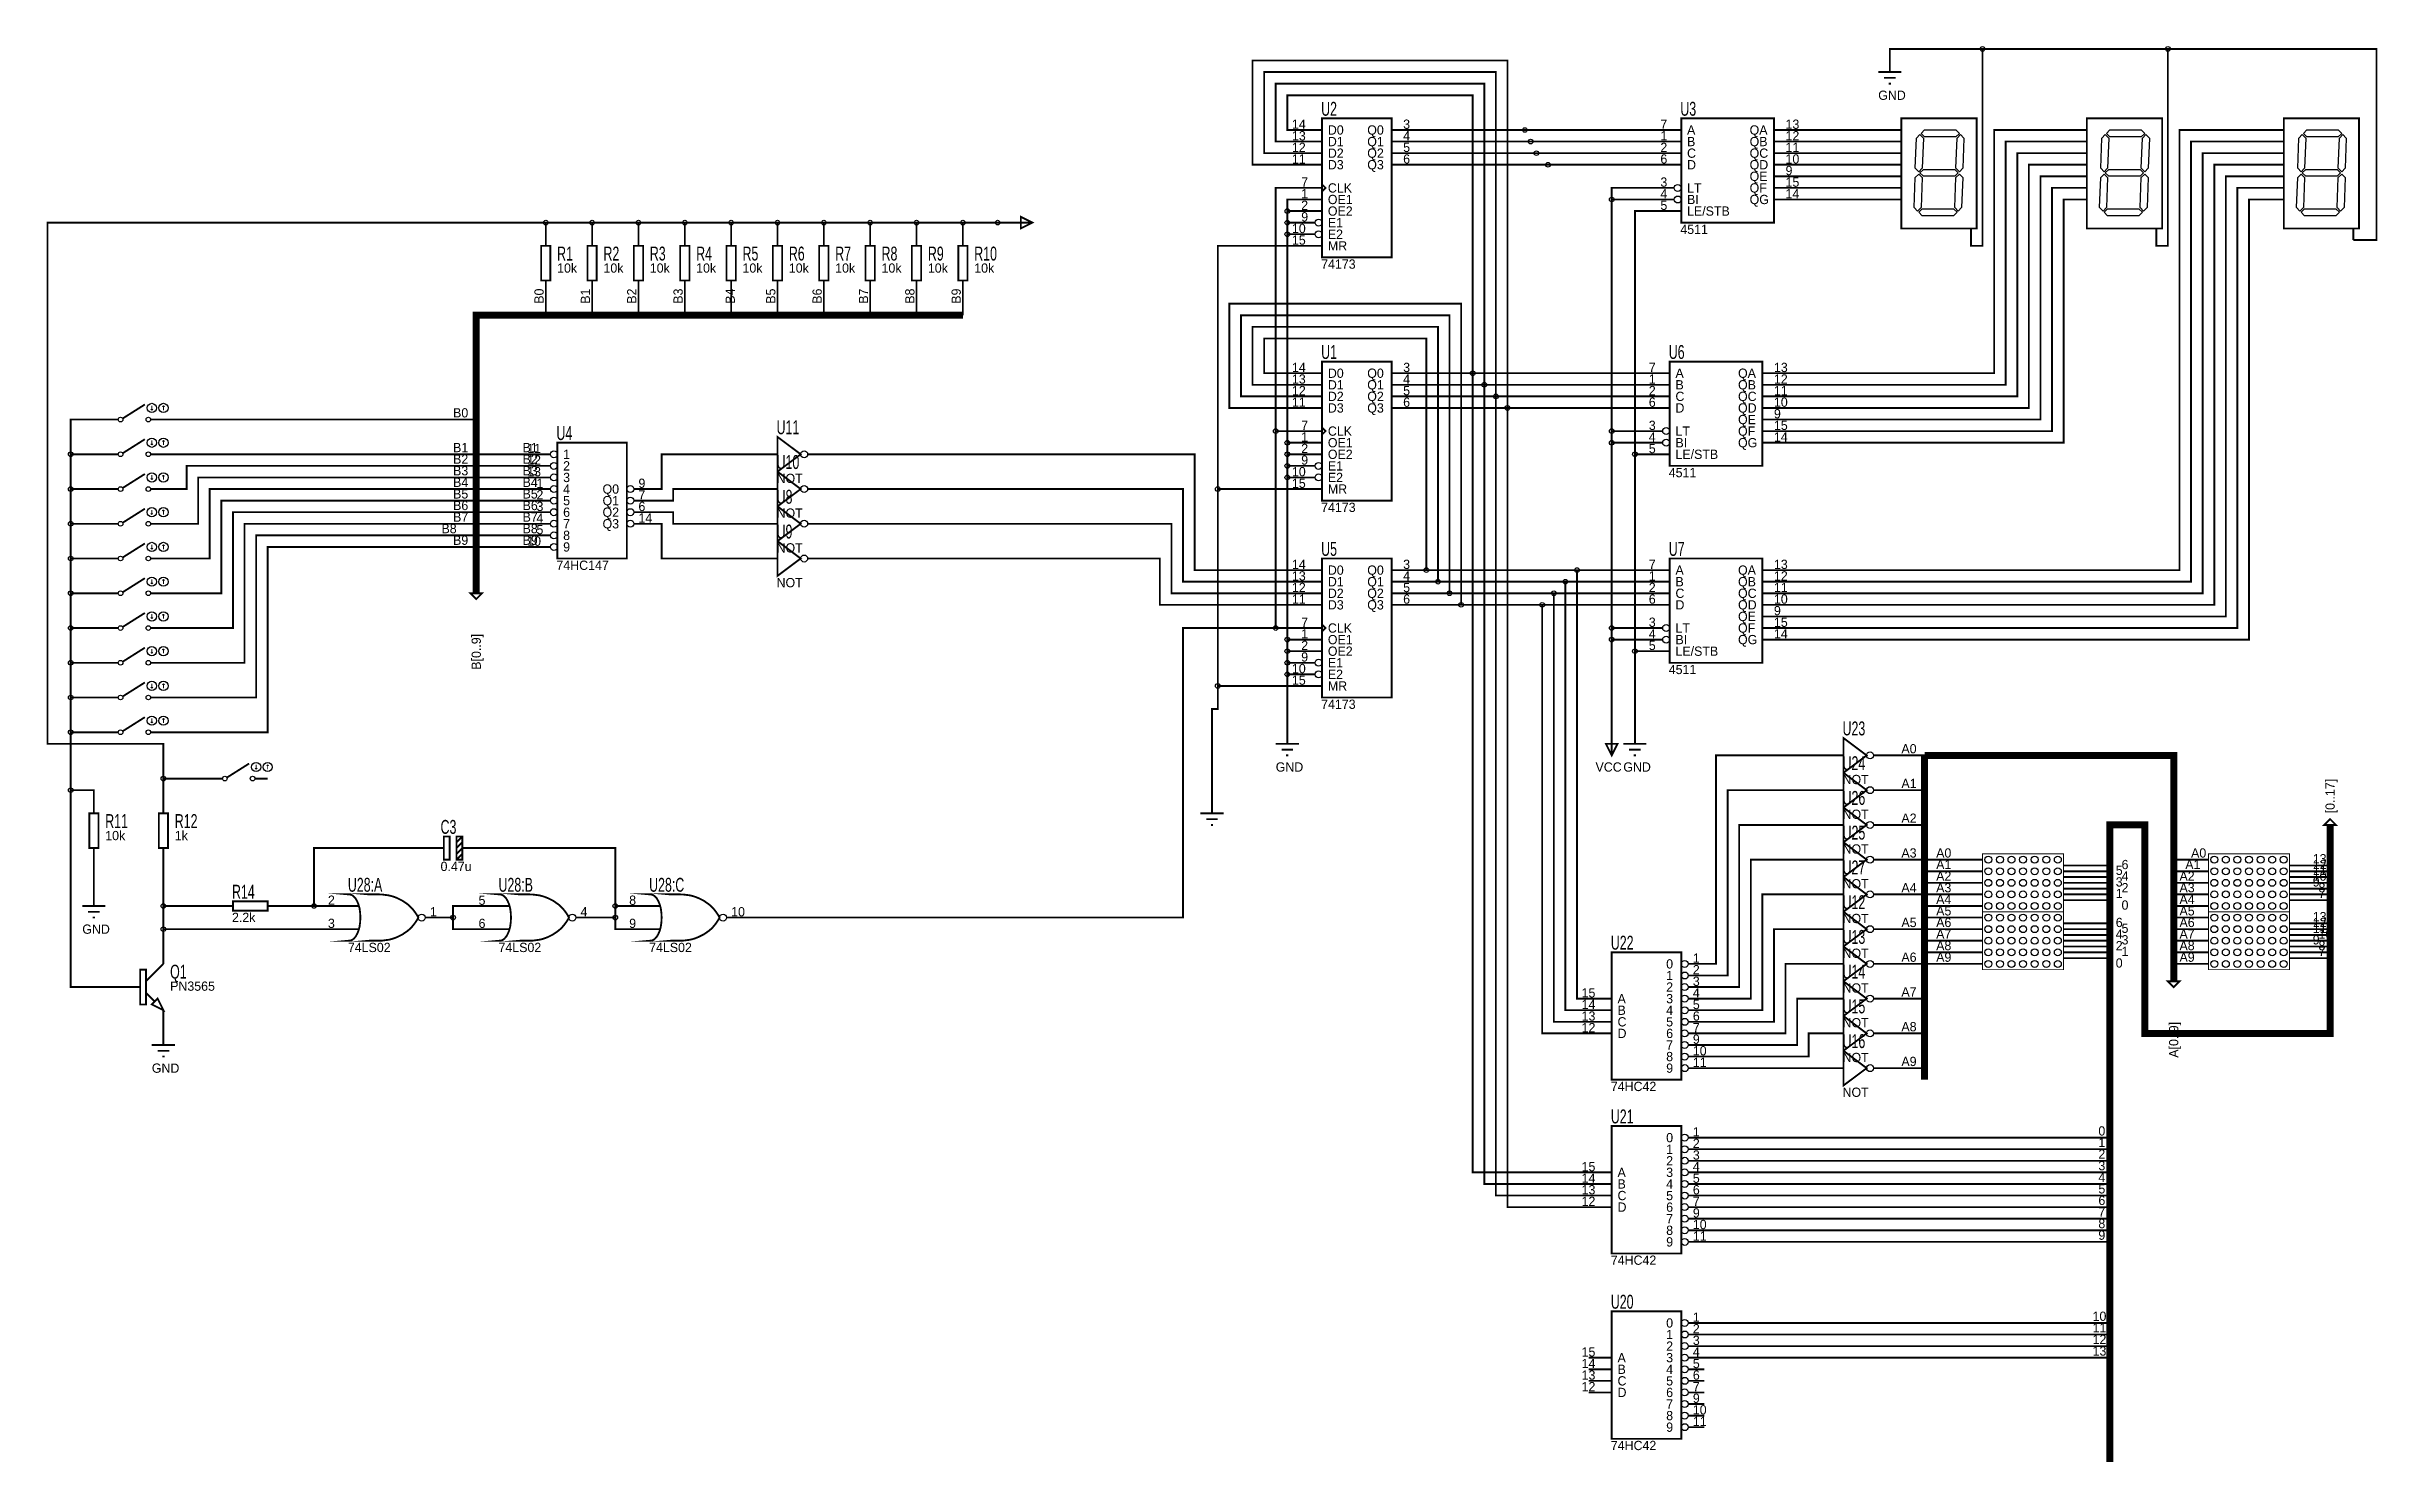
# Model space of a CAD drawing. Extents: x -12 to 8.1, y -6.8 to 5.4.
import ezdxf

# ---------------------------------------------------------------- set-up
doc = ezdxf.new("R2010")
doc.units = 0
doc.layers.get('0').update_dxf_attribs({"linetype": 'CONTINUOUS'})

msp = doc.modelspace()

# ---------------------------------------------------------------- texts
for s, p in [('GND', (3.8, 4.96)), ('14', (-1.26, 4.71)), ('13', (-1.26, 4.61)), ('D0', (-0.95, 4.66)), ('D1', (-0.95, 4.56)), ('Q0', (-0.61, 4.66)), ('Q1', (-0.61, 4.56)), ('4', (-0.3, 4.61)), ('3', (-0.3, 4.71)), ('7', (1.92, 4.71)), ('1', (1.92, 4.61)), ('A', (2.15, 4.66)), ('B', (2.15, 4.56)), ('QA', (2.69, 4.66)), ('QB', (2.69, 4.56)), ('13', (3, 4.71)), ('12', (3, 4.61)), ('12', (-1.26, 4.51)), ('11', (-1.26, 4.41)), ('D2', (-0.95, 4.46)), ('D3', (-0.95, 4.36)), ('Q2', (-0.61, 4.46)), ('Q3', (-0.61, 4.36)), ('5', (-0.3, 4.51)), ('6', (-0.3, 4.41)), ('2', (1.92, 4.51)), ('6', (1.92, 4.41)), ('C', (2.15, 4.46)), ('D', (2.15, 4.36)), ('QC', (2.69, 4.46)), ('QD', (2.69, 4.36)), ('11', (3, 4.51)), ('10', (3, 4.41)), ('7', (-1.18, 4.21)), ('CLK', (-0.95, 4.16)), ('3', (1.92, 4.21)), ('LT', (2.15, 4.16)), ('QE', (2.69, 4.26)), ('QF', (2.69, 4.16)), ('9', (3, 4.31)), ('15', (3, 4.21)), ('2', (-1.18, 4.01)), ('1', (-1.18, 4.11)), ('OE1', (-0.95, 4.06)), ('OE2', (-0.95, 3.96)), ('4', (1.92, 4.11)), ('5', (1.92, 4.01)), ('BI', (2.15, 4.06)), ('LE/STB', (2.15, 3.96)), ('QG', (2.69, 4.06)), ('14', (3, 4.11)), ('10', (-1.26, 3.81)), ('9', (-1.18, 3.91)), ('E1', (-0.95, 3.86)), ('E2', (-0.95, 3.76)), ('4511', (2.092, 3.802)), ('15', (-1.26, 3.71)), ('MR', (-0.95, 3.66)), ('10k', (-7.602, 3.468)), ('10k', (-7.202, 3.468)), ('10k', (-6.802, 3.468)), ('10k', (-6.402, 3.468)), ('10k', (-6.002, 3.468)), ('10k', (-5.602, 3.468)), ('10k', (-5.202, 3.468)), ('10k', (-4.802, 3.468)), ('10k', (-4.402, 3.468)), ('10k', (-4.002, 3.468)), ('74173', (-1.008, 3.502)), ('14', (-1.26, 2.61)), ('D0', (-0.95, 2.56)), ('Q0', (-0.61, 2.56)), ('3', (-0.3, 2.61)), ('7', (1.82, 2.61)), ('A', (2.05, 2.56)), ('QA', (2.59, 2.56)), ('13', (2.9, 2.61)), ('13', (-1.26, 2.51)), ('12', (-1.26, 2.41)), ('D1', (-0.95, 2.46)), ('D2', (-0.95, 2.36)), ('Q1', (-0.61, 2.46)), ('Q2', (-0.61, 2.36)), ('4', (-0.3, 2.51)), ('5', (-0.3, 2.41)), ('2', (1.82, 2.41)), ('1', (1.82, 2.51)), ('C', (2.05, 2.36)), ('B', (2.05, 2.46)), ('QB', (2.59, 2.46)), ('QC', (2.59, 2.36)), ('12', (2.9, 2.51)), ('11', (2.9, 2.41)), ('B0', (-8.5, 2.218)), ('11', (-1.26, 2.31)), ('D3', (-0.95, 2.26)), ('Q3', (-0.61, 2.26)), ('6', (-0.3, 2.31)), ('6', (1.82, 2.31)), ('D', (2.05, 2.26)), ('QD', (2.59, 2.26)), ('QE', (2.59, 2.16)), ('9', (2.9, 2.21)), ('10', (2.9, 2.31)), ('7', (-1.18, 2.11)), ('1', (-1.18, 2.01)), ('CLK', (-0.95, 2.06)), ('OE1', (-0.95, 1.96)), ('4', (1.82, 2.01)), ('3', (1.82, 2.11)), ('LT', (2.05, 2.06)), ('BI', (2.05, 1.96)), ('QF', (2.59, 2.06)), ('QG', (2.59, 1.96)), ('15', (2.9, 2.11)), ('14', (2.9, 2.01)), ('B1', (-8.5, 1.918)), ('B2', (-8.5, 1.818)), ('B1', (-7.9, 1.918)), ('B2', (-7.9, 1.818)), ('11', (-7.86, 1.91)), ('12', (-7.86, 1.81)), ('2', (-7.55, 1.76)), ('1', (-7.55, 1.86)), ('2', (-1.18, 1.91)), ('9', (-1.18, 1.81)), ('OE2', (-0.95, 1.86)), ('E1', (-0.95, 1.76)), ('5', (1.82, 1.91)), ('LE/STB', (2.05, 1.86)), ('B3', (-8.5, 1.718)), ('B4', (-8.5, 1.618)), ('B3', (-7.9, 1.718)), ('B4', (-7.9, 1.618)), ('13', (-7.86, 1.71)), ('1', (-7.78, 1.61)), ('4', (-7.55, 1.56)), ('3', (-7.55, 1.66)), ('Q0', (-7.21, 1.56)), ('9', (-6.9, 1.61)), ('NOT', (-5.708, 1.652)), ('10', (-1.26, 1.71)), ('15', (-1.26, 1.61)), ('E2', (-0.95, 1.66)), ('MR', (-0.95, 1.56)), ('4511', (1.992, 1.702)), ('B5', (-8.5, 1.518)), ('B6', (-8.5, 1.418)), ('B5', (-7.9, 1.518)), ('B6', (-7.9, 1.418)), ('3', (-7.78, 1.41)), ('2', (-7.78, 1.51)), ('5', (-7.55, 1.46)), ('6', (-7.55, 1.36)), ('Q1', (-7.21, 1.46)), ('Q2', (-7.21, 1.36)), ('7', (-6.9, 1.51)), ('6', (-6.9, 1.41)), ('NOT', (-5.708, 1.352)), ('74173', (-1.008, 1.402)), ('B8', (-8.6, 1.218)), ('B7', (-8.5, 1.318)), ('B7', (-7.9, 1.318)), ('B8', (-7.9, 1.218)), ('4', (-7.78, 1.31)), ('5', (-7.78, 1.21)), ('7', (-7.55, 1.26)), ('8', (-7.55, 1.16)), ('Q3', (-7.21, 1.26)), ('14', (-6.9, 1.31)), ('B9', (-8.5, 1.118)), ('B9', (-7.9, 1.118)), ('10', (-7.86, 1.11)), ('9', (-7.55, 1.06)), ('NOT', (-5.708, 1.052)), ('74HC147', (-7.608, 0.902)), ('NOT', (-5.708, 0.752)), ('14', (-1.26, 0.91)), ('13', (-1.26, 0.81)), ('D0', (-0.95, 0.86)), ('D1', (-0.95, 0.76)), ('Q0', (-0.61, 0.86)), ('Q1', (-0.61, 0.76)), ('4', (-0.3, 0.81)), ('3', (-0.3, 0.91)), ('7', (1.82, 0.91)), ('1', (1.82, 0.81)), ('A', (2.05, 0.86)), ('B', (2.05, 0.76)), ('QA', (2.59, 0.86)), ('QB', (2.59, 0.76)), ('13', (2.9, 0.91)), ('12', (2.9, 0.81)), ('12', (-1.26, 0.71)), ('11', (-1.26, 0.61)), ('D2', (-0.95, 0.66)), ('D3', (-0.95, 0.56)), ('Q2', (-0.61, 0.66)), ('Q3', (-0.61, 0.56)), ('5', (-0.3, 0.71)), ('6', (-0.3, 0.61)), ('2', (1.82, 0.71)), ('6', (1.82, 0.61)), ('C', (2.05, 0.66)), ('D', (2.05, 0.56)), ('QC', (2.59, 0.66)), ('QD', (2.59, 0.56)), ('11', (2.9, 0.71)), ('10', (2.9, 0.61)), ('7', (-1.18, 0.41)), ('CLK', (-0.95, 0.36)), ('3', (1.82, 0.41)), ('LT', (2.05, 0.36)), ('QE', (2.59, 0.46)), ('QF', (2.59, 0.36)), ('9', (2.9, 0.51)), ('15', (2.9, 0.41)), ('2', (-1.18, 0.21)), ('1', (-1.18, 0.31)), ('OE1', (-0.95, 0.26)), ('OE2', (-0.95, 0.16)), ('4', (1.82, 0.31)), ('5', (1.82, 0.21)), ('BI', (2.05, 0.26)), ('LE/STB', (2.05, 0.16)), ('QG', (2.59, 0.26)), ('14', (2.9, 0.31)), ('10', (-1.26, 0.01)), ('9', (-1.18, 0.11)), ('E1', (-0.95, 0.06)), ('E2', (-0.95, -0.04)), ('4511', (1.992, 0.002)), ('15', (-1.26, -0.09)), ('MR', (-0.95, -0.14)), ('74173', (-1.008, -0.298)), ('A0', (4, -0.682)), ('GND', (-1.4, -0.84)), ('VCC', (1.36, -0.84)), ('GND', (1.6, -0.84)), ('NOT', (3.492, -0.948)), ('A1', (4, -0.982)), ('NOT', (3.492, -1.248)), ('A2', (4, -1.282)), ('10k', (-11.502, -1.432)), ('1k', (-10.902, -1.432)), ('NOT', (3.492, -1.548)), ('A3', (4, -1.582)), ('A0', (4.3, -1.582)), ('A1', (4.3, -1.682)), ('6', (5.9, -1.682)), ('A1', (6.45, -1.682)), ('A0', (6.5, -1.582)), ('13', (7.55, -1.632)), ('12', (7.55, -1.682)), ('0.47u', (-8.608, -1.698)), ('NOT', (3.492, -1.848)), ('A4', (4, -1.882)), ('A2', (4.3, -1.782)), ('A3', (4.3, -1.882)), ('5', (5.85, -1.732)), ('3', (5.85, -1.832)), ('4', (5.9, -1.782)), ('2', (5.9, -1.882)), ('A2', (6.4, -1.782)), ('A3', (6.4, -1.882)), ('9', (7.55, -1.832)), ('11', (7.55, -1.732)), ('10', (7.55, -1.782)), ('8', (7.6, -1.882)), ('2', (-9.58, -1.99)), ('1', (-8.7, -2.09)), ('5', (-8.28, -1.99)), ('4', (-7.4, -2.09)), ('8', (-6.98, -1.99)), ('10', (-6.1, -2.09)), ('A4', (4.3, -1.982)), ('A5', (4.3, -2.082)), ('1', (5.85, -1.932)), ('0', (5.9, -2.032)), ('A4', (6.4, -1.982)), ('A5', (6.4, -2.082)), ('7', (7.6, -1.932)), ('GND', (-11.7, -2.24)), ('2.2k', (-10.408, -2.138)), ('3', (-9.58, -2.19)), ('6', (-8.28, -2.19)), ('9', (-6.98, -2.19)), ('NOT', (3.492, -2.148)), ('A5', (4, -2.182)), ('A6', (4.3, -2.182)), ('A7', (4.3, -2.282)), ('4', (5.85, -2.282)), ('6', (5.85, -2.182)), ('5', (5.9, -2.232)), ('A6', (6.4, -2.182)), ('A7', (6.4, -2.282)), ('13', (7.55, -2.132)), ('12', (7.55, -2.182)), ('11', (7.55, -2.232)), ('10', (7.6, -2.282)), ('74LS02', (-9.408, -2.398)), ('74LS02', (-8.108, -2.398)), ('74LS02', (-6.808, -2.398)), ('1', (2.2, -2.49)), ('NOT', (3.492, -2.448)), ('A6', (4, -2.482)), ('A8', (4.3, -2.382)), ('A9', (4.3, -2.482)), ('2', (5.85, -2.382)), ('3', (5.9, -2.332)), ('1', (5.9, -2.432)), ('A8', (6.4, -2.382)), ('A9', (6.4, -2.482)), ('9', (7.55, -2.332)), ('8', (7.6, -2.382)), ('7', (7.6, -2.432)), ('0', (1.97, -2.54)), ('1', (1.97, -2.64)), ('3', (2.2, -2.69)), ('2', (2.2, -2.59)), ('0', (5.85, -2.532)), ('PN3565', (-10.942, -2.732)), ('15', (1.24, -2.79)), ('14', (1.24, -2.89)), ('A', (1.55, -2.84)), ('3', (1.97, -2.84)), ('2', (1.97, -2.74)), ('4', (2.2, -2.79)), ('5', (2.2, -2.89)), ('NOT', (3.492, -2.748)), ('A7', (4, -2.782)), ('13', (1.24, -2.99)), ('12', (1.24, -3.09)), ('C', (1.55, -3.04)), ('B', (1.55, -2.94)), ('4', (1.97, -2.94)), ('5', (1.97, -3.04)), ('6', (2.2, -2.99)), ('7', (2.2, -3.09)), ('NOT', (3.492, -3.048)), ('A8', (4, -3.082)), ('D', (1.55, -3.14)), ('6', (1.97, -3.14)), ('7', (1.97, -3.24)), ('9', (2.2, -3.19)), ('10', (2.2, -3.29)), ('GND', (-11.1, -3.44)), ('8', (1.97, -3.34)), ('9', (1.97, -3.44)), ('11', (2.2, -3.39)), ('NOT', (3.492, -3.348)), ('A9', (4, -3.382)), ('74HC42', (1.492, -3.598)), ('NOT', (3.492, -3.648)), ('0', (1.97, -4.04)), ('2', (2.2, -4.09)), ('1', (2.2, -3.99)), ('0', (5.7, -3.982)), ('1', (5.7, -4.082)), ('15', (1.24, -4.29)), ('2', (1.97, -4.24)), ('1', (1.97, -4.14)), ('4', (2.2, -4.29)), ('3', (2.2, -4.19)), ('3', (5.7, -4.282)), ('2', (5.7, -4.182)), ('14', (1.24, -4.39)), ('13', (1.24, -4.49)), ('A', (1.55, -4.34)), ('B', (1.55, -4.44)), ('4', (1.97, -4.44)), ('3', (1.97, -4.34)), ('5', (2.2, -4.39)), ('6', (2.2, -4.49)), ('4', (5.7, -4.382)), ('5', (5.7, -4.482)), ('12', (1.24, -4.59)), ('C', (1.55, -4.54)), ('D', (1.55, -4.64)), ('5', (1.97, -4.54)), ('6', (1.97, -4.64)), ('7', (2.2, -4.59)), ('9', (2.2, -4.69)), ('6', (5.7, -4.582)), ('7', (5.7, -4.682)), ('7', (1.97, -4.74)), ('8', (1.97, -4.84)), ('10', (2.2, -4.79)), ('11', (2.2, -4.89)), ('8', (5.7, -4.782)), ('9', (5.7, -4.882)), ('74HC42', (1.492, -5.098)), ('9', (1.97, -4.94)), ('0', (1.97, -5.64)), ('2', (2.2, -5.69)), ('1', (2.2, -5.59)), ('10', (5.65, -5.582)), ('11', (5.65, -5.682)), ('15', (1.24, -5.89)), ('2', (1.97, -5.84)), ('1', (1.97, -5.74)), ('4', (2.2, -5.89)), ('3', (2.2, -5.79)), ('12', (5.65, -5.782)), ('13', (5.65, -5.882)), ('14', (1.24, -5.99)), ('13', (1.24, -6.09)), ('A', (1.55, -5.94)), ('B', (1.55, -6.04)), ('4', (1.97, -6.04)), ('3', (1.97, -5.94)), ('5', (2.2, -5.99)), ('6', (2.2, -6.09)), ('12', (1.24, -6.19)), ('C', (1.55, -6.14)), ('D', (1.55, -6.24)), ('5', (1.97, -6.14)), ('6', (1.97, -6.24)), ('7', (2.2, -6.19)), ('9', (2.2, -6.29)), ('7', (1.97, -6.34)), ('8', (1.97, -6.44)), ('10', (2.2, -6.39)), ('11', (2.2, -6.49)), ('74HC42', (1.492, -6.698)), ('9', (1.97, -6.54))]:
    msp.add_text(s, height=0.08).set_placement(p)
at = {"width": 0.666667}
for s, p in [('U2', (-1.008, 4.823)), ('U3', (2.092, 4.823)), ('R1', (-7.602, 3.573)), ('R2', (-7.202, 3.573)), ('R3', (-6.802, 3.573)), ('R4', (-6.402, 3.573)), ('R5', (-6.002, 3.573)), ('R6', (-5.602, 3.573)), ('R7', (-5.202, 3.573)), ('R8', (-4.802, 3.573)), ('R9', (-4.402, 3.573)), ('R10', (-4.002, 3.573)), ('U1', (-1.008, 2.723)), ('U6', (1.992, 2.723)), ('U4', (-7.608, 2.023)), ('U11', (-5.708, 2.073)), ('U10', (-5.708, 1.773)), ('U8', (-5.708, 1.473)), ('U9', (-5.708, 1.173)), ('U5', (-1.008, 1.023)), ('U7', (1.992, 1.023)), ('U23', (3.492, -0.527)), ('U24', (3.492, -0.827)), ('U26', (3.492, -1.127)), ('R12', (-10.902, -1.327)), ('R11', (-11.502, -1.327)), ('C3', (-8.608, -1.377)), ('U25', (3.492, -1.427)), ('U27', (3.492, -1.727)), ('U28:A', (-9.408, -1.877)), ('U28:B', (-8.108, -1.877)), ('U28:C', (-6.808, -1.877)), ('R14', (-10.408, -1.937)), ('U12', (3.492, -2.027)), ('U13', (3.492, -2.327)), ('U22', (1.492, -2.377)), ('Q1', (-10.942, -2.627)), ('U14', (3.492, -2.627)), ('U15', (3.492, -2.927)), ('U16', (3.492, -3.227)), ('U21', (1.492, -3.877)), ('U20', (1.492, -5.477))]:
    msp.add_text(s, height=0.12, dxfattribs=at).set_placement(p)
for s, p in [('B0', (-7.718, 3.2)), ('B1', (-7.318, 3.2)), ('B2', (-6.918, 3.2)), ('B3', (-6.518, 3.2)), ('B4', (-6.068, 3.2)), ('B5', (-5.718, 3.2)), ('B6', (-5.318, 3.2)), ('B7', (-4.918, 3.2)), ('B8', (-4.518, 3.2)), ('B9', (-4.118, 3.2)), ('B[0..9]', (-8.26, 0.04)), ('[0..17]', (7.74, -1.2)), ('A[0..9]', (6.39, -3.31))]:
    msp.add_text(s, height=0.08, rotation=90).set_placement(p)

# ---------------------------------------------------------------- linework, layer by layer
for points, const_width in [([(-1.2, 4.4), (-1.6, 4.4), (-1.6, 5.3), (0.6, 5.3), (0.6, 2.3)], 0.016), ([(3.9, 5.3), (3.9, 5.4), (4.7, 5.4), (6.3, 5.4)], 0.016), ([(3.9, 5.3), (3.9, 5.2)], 0.016), ([(4.6, 3.75), (4.6, 3.7), (4.7, 3.7), (4.7, 5.4)], 0.016), ([(6.2, 3.75), (6.2, 3.7), (6.3, 3.7), (6.3, 5.4)], 0.016), ([(7.9, 3.75), (8.1, 3.75), (8.1, 5.4), (6.3, 5.4)], 0.016), ([(-1.2, 4.5), (-1.5, 4.5), (-1.5, 5.2), (0.5, 5.2), (0.5, 2.4)], 0.016), ([(-1.2, 4.6), (-1.4, 4.6), (-1.4, 5.1), (0.4, 5.1), (0.4, 2.5)], 0.016), ([(3.8, 5.2), (4, 5.2)], 0.016), ([(3.85, 5.15), (3.95, 5.15)], 0.016), ([(3.89, 5.1), (3.91, 5.1)], 0.016), ([(-1.2, 4.7), (-1.3, 4.7), (-1.3, 5), (0.3, 5), (0.3, 2.6)], 0.016), ([(-1.2, 4.7), (-1, 4.7)], 0.016), ([(-1, 3.6), (-0.4, 3.6), (-0.4, 4.8), (-1, 4.8), (-1, 3.6)], 0.016), ([(-0.2, 4.7), (-0.4, 4.7)], 0.016), ([(-0.2, 4.7), (0.75, 4.7)], 0.016), ([(1.9, 4.7), (0.75, 4.7)], 0.016), ([(1.9, 4.7), (2.1, 4.7)], 0.016), ([(2.1, 3.9), (2.9, 3.9), (2.9, 4.8), (2.1, 4.8), (2.1, 3.9)], 0.016), ([(3.1, 4.7), (2.9, 4.7)], 0.016), ([(5.5, 4.7), (4.8, 4.7), (4.8, 2.6), (3, 2.6)], 0.016), ([(7.2, 4.7), (6.4, 4.7), (6.4, 0.9), (3, 0.9)], 0.016), ([(3.9, 4.7), (3.1, 4.7)], 0.016), ([(3.9, 4.7), (4, 4.7)], 0.016), ([(4, 3.85), (4.65, 3.85), (4.65, 4.8), (4, 4.8), (4, 3.85)], 0.016), ([(5.5, 4.7), (5.6, 4.7)], 0.016), ([(5.6, 3.85), (6.25, 3.85), (6.25, 4.8), (5.6, 4.8), (5.6, 3.85)], 0.016), ([(7.2, 4.7), (7.3, 4.7)], 0.016), ([(7.3, 3.85), (7.95, 3.85), (7.95, 4.8), (7.3, 4.8), (7.3, 3.85)], 0.016), ([(-1.2, 4.6), (-1, 4.6)], 0.016), ([(-1.2, 4.5), (-1, 4.5)], 0.016), ([(-0.2, 4.6), (-0.4, 4.6)], 0.016), ([(-0.2, 4.5), (-0.4, 4.5)], 0.016), ([(-0.2, 4.6), (0.8, 4.6)], 0.016), ([(-0.2, 4.5), (0.85, 4.5)], 0.016), ([(1.9, 4.6), (0.8, 4.6)], 0.016), ([(1.9, 4.5), (0.85, 4.5)], 0.016), ([(1.9, 4.6), (2.1, 4.6)], 0.016), ([(1.9, 4.5), (2.1, 4.5)], 0.016), ([(3.1, 4.6), (2.9, 4.6)], 0.016), ([(3.1, 4.5), (2.9, 4.5)], 0.016), ([(5.5, 4.6), (4.9, 4.6), (4.9, 2.5), (3, 2.5)], 0.016), ([(7.2, 4.6), (6.5, 4.6), (6.5, 0.8), (3, 0.8)], 0.016), ([(5.5, 4.5), (5, 4.5), (5, 2.4), (3, 2.4)], 0.016), ([(7.2, 4.5), (6.6, 4.5), (6.6, 0.7), (3, 0.7)], 0.016), ([(3.9, 4.6), (3.1, 4.6)], 0.016), ([(3.9, 4.5), (3.1, 4.5)], 0.016), ([(3.9, 4.6), (4, 4.6)], 0.016), ([(3.9, 4.5), (4, 4.5)], 0.016), ([(5.5, 4.6), (5.6, 4.6)], 0.016), ([(5.5, 4.5), (5.6, 4.5)], 0.016), ([(7.2, 4.6), (7.3, 4.6)], 0.016), ([(7.2, 4.5), (7.3, 4.5)], 0.016), ([(-1.2, 4.4), (-1, 4.4)], 0.016), ([(-1, 4.23), (-0.97, 4.2), (-1, 4.17), (-1, 4.23)], 0.016), ([(-0.2, 4.4), (-0.4, 4.4)], 0.016), ([(-0.2, 4.4), (0.95, 4.4)], 0.016), ([(1.9, 4.4), (0.95, 4.4)], 0.016), ([(1.9, 4.4), (2.1, 4.4)], 0.016), ([(3.1, 4.4), (2.9, 4.4)], 0.016), ([(3.1, 4.3), (2.9, 4.3)], 0.016), ([(5.5, 4.4), (5.1, 4.4), (5.1, 2.3), (3, 2.3)], 0.016), ([(7.2, 4.4), (6.7, 4.4), (6.7, 0.6), (3, 0.6)], 0.016), ([(5.5, 4.3), (5.2, 4.3), (5.2, 2.2), (3, 2.2)], 0.016), ([(7.2, 4.3), (6.8, 4.3), (6.8, 0.5), (3, 0.5)], 0.016), ([(3.9, 4.4), (3.1, 4.4)], 0.016), ([(3.9, 4.3), (3.1, 4.3)], 0.016), ([(3.9, 4.4), (4, 4.4)], 0.016), ([(3.9, 4.3), (4, 4.3)], 0.016), ([(5.5, 4.4), (5.6, 4.4)], 0.016), ([(5.5, 4.3), (5.6, 4.3)], 0.016), ([(7.2, 4.4), (7.3, 4.4)], 0.016), ([(7.2, 4.3), (7.3, 4.3)], 0.016), ([(-1.2, 4.2), (-1.4, 4.2), (-1.4, 2.1)], 0.016), ([(-1.2, 4.1), (-1.3, 4.1), (-1.3, 4)], 0.016), ([(-1.2, 4.2), (-1, 4.2)], 0.016), ([(-1.2, 4.1), (-1, 4.1)], 0.016), ([(1.9, 4.2), (1.5, 4.2), (1.5, 4.1)], 0.016), ([(1.9, 4.1), (1.5, 4.1)], 0.016), ([(1.5, 2.1), (1.5, 4.1)], 0.016), ([(1.9, 4.2), (2.04, 4.2)], 0.016), ([(1.9, 4.1), (2.04, 4.1)], 0.016), ([(3.1, 4.2), (2.9, 4.2)], 0.016), ([(3.1, 4.1), (2.9, 4.1)], 0.016), ([(5.5, 4.2), (5.3, 4.2), (5.3, 2.1), (3, 2.1)], 0.016), ([(7.2, 4.2), (6.9, 4.2), (6.9, 0.4), (3, 0.4)], 0.016), ([(5.5, 4.1), (5.4, 4.1), (5.4, 2), (3, 2)], 0.016), ([(7.2, 4.1), (7, 4.1), (7, 0.3), (3, 0.3)], 0.016), ([(3.9, 4.2), (3.1, 4.2)], 0.016), ([(3.9, 4.1), (3.1, 4.1)], 0.016), ([(3.9, 4.2), (4, 4.2)], 0.016), ([(3.9, 4.1), (4, 4.1)], 0.016), ([(5.5, 4.2), (5.6, 4.2)], 0.016), ([(5.5, 4.1), (5.6, 4.1)], 0.016), ([(7.2, 4.2), (7.3, 4.2)], 0.016), ([(7.2, 4.1), (7.3, 4.1)], 0.016), ([(-7.7, 3.9), (-12, 3.9), (-12, -0.6), (-11, -0.6), (-11, -0.9)], 0.016), ([(-7.3, 3.9), (-7.7, 3.9)], 0.016), ([(-7.7, 3.8), (-7.7, 3.9)], 0.016), ([(-7.3, 3.8), (-7.3, 3.9), (-6.9, 3.9)], 0.016), ([(-6.9, 3.8), (-6.9, 3.9), (-6.5, 3.9)], 0.016), ([(-6.5, 3.8), (-6.5, 3.9), (-6.1, 3.9)], 0.016), ([(-6.1, 3.8), (-6.1, 3.9), (-5.7, 3.9)], 0.016), ([(-5.7, 3.8), (-5.7, 3.9), (-5.3, 3.9)], 0.016), ([(-5.3, 3.8), (-5.3, 3.9), (-4.9, 3.9)], 0.016), ([(-4.9, 3.8), (-4.9, 3.9), (-4.5, 3.9)], 0.016), ([(-4.5, 3.8), (-4.5, 3.9), (-4.1, 3.9)], 0.016), ([(-4.1, 3.8), (-4.1, 3.9)], 0.016), ([(-4.1, 3.9), (-3.8, 3.9)], 0.016), ([(-3.7, 3.9), (-3.8, 3.9)], 0.016), ([(-3.7, 3.9), (-3.5, 3.9)], 0.016), ([(-3.6, 3.95), (-3.5, 3.9), (-3.6, 3.85), (-3.6, 3.95)], 0.016), ([(-1.2, 4), (-1.3, 4), (-1.3, 3.9)], 0.016), ([(-1.2, 3.9), (-1.3, 3.9), (-1.3, 3.8)], 0.016), ([(-1.2, 4), (-1, 4)], 0.016), ([(-1.2, 3.9), (-1.06, 3.9)], 0.016), ([(1.9, 4), (1.7, 4), (1.7, 1.9)], 0.016), ([(1.9, 4), (2.1, 4)], 0.016), ([(4.6, 3.75), (4.6, 3.85)], 0.016), ([(6.2, 3.75), (6.2, 3.85)], 0.016), ([(7.9, 3.75), (7.9, 3.85)], 0.016), ([(-7.74, 3.4), (-7.66, 3.4), (-7.66, 3.7), (-7.74, 3.7), (-7.74, 3.4)], 0.016), ([(-7.7, 3.8), (-7.7, 3.7)], 0.016), ([(-7.34, 3.4), (-7.26, 3.4), (-7.26, 3.7), (-7.34, 3.7), (-7.34, 3.4)], 0.016), ([(-7.3, 3.8), (-7.3, 3.7)], 0.016), ([(-6.94, 3.4), (-6.86, 3.4), (-6.86, 3.7), (-6.94, 3.7), (-6.94, 3.4)], 0.016), ([(-6.9, 3.8), (-6.9, 3.7)], 0.016), ([(-6.54, 3.4), (-6.46, 3.4), (-6.46, 3.7), (-6.54, 3.7), (-6.54, 3.4)], 0.016), ([(-6.5, 3.8), (-6.5, 3.7)], 0.016), ([(-6.14, 3.4), (-6.06, 3.4), (-6.06, 3.7), (-6.14, 3.7), (-6.14, 3.4)], 0.016), ([(-6.1, 3.8), (-6.1, 3.7)], 0.016), ([(-5.74, 3.4), (-5.66, 3.4), (-5.66, 3.7), (-5.74, 3.7), (-5.74, 3.4)], 0.016), ([(-5.7, 3.8), (-5.7, 3.7)], 0.016), ([(-5.34, 3.4), (-5.26, 3.4), (-5.26, 3.7), (-5.34, 3.7), (-5.34, 3.4)], 0.016), ([(-5.3, 3.8), (-5.3, 3.7)], 0.016), ([(-4.94, 3.4), (-4.86, 3.4), (-4.86, 3.7), (-4.94, 3.7), (-4.94, 3.4)], 0.016), ([(-4.9, 3.8), (-4.9, 3.7)], 0.016), ([(-4.54, 3.4), (-4.46, 3.4), (-4.46, 3.7), (-4.54, 3.7), (-4.54, 3.4)], 0.016), ([(-4.5, 3.8), (-4.5, 3.7)], 0.016), ([(-4.14, 3.4), (-4.06, 3.4), (-4.06, 3.7), (-4.14, 3.7), (-4.14, 3.4)], 0.016), ([(-4.1, 3.8), (-4.1, 3.7)], 0.016), ([(-1.2, 3.7), (-1.9, 3.7), (-1.9, 1.6)], 0.016), ([(-1.2, 3.8), (-1.3, 3.8), (-1.3, 2)], 0.016), ([(-1.2, 3.8), (-1.06, 3.8)], 0.016), ([(-1.2, 3.7), (-1, 3.7)], 0.016), ([(-7.7, 3.3), (-7.7, 3.4)], 0.016), ([(-7.7, 3.3), (-7.7, 3.1)], 0.016), ([(-7.3, 3.3), (-7.3, 3.4)], 0.016), ([(-7.3, 3.3), (-7.3, 3.1)], 0.016), ([(-6.9, 3.3), (-6.9, 3.4)], 0.016), ([(-6.9, 3.3), (-6.9, 3.1)], 0.016), ([(-6.5, 3.3), (-6.5, 3.4)], 0.016), ([(-6.5, 3.3), (-6.5, 3.1)], 0.016), ([(-6.1, 3.3), (-6.1, 3.4)], 0.016), ([(-6.1, 3.3), (-6.1, 3.1)], 0.016), ([(-5.7, 3.3), (-5.7, 3.4)], 0.016), ([(-5.7, 3.3), (-5.7, 3.1)], 0.016), ([(-5.3, 3.3), (-5.3, 3.4)], 0.016), ([(-5.3, 3.3), (-5.3, 3.1)], 0.016), ([(-4.9, 3.3), (-4.9, 3.4)], 0.016), ([(-4.9, 3.3), (-4.9, 3.1)], 0.016), ([(-4.5, 3.3), (-4.5, 3.4)], 0.016), ([(-4.5, 3.3), (-4.5, 3.1)], 0.016), ([(-4.1, 3.3), (-4.1, 3.4)], 0.016), ([(-4.1, 3.3), (-4.1, 3.1)], 0.016), ([(-7.7, 3.1), (-8.3, 3.1), (-8.3, 2.2)], 0.06), ([(-7.3, 3.1), (-7.7, 3.1)], 0.06), ([(-6.9, 3.1), (-7.3, 3.1)], 0.06), ([(-6.5, 3.1), (-6.9, 3.1)], 0.06), ([(-6.5, 3.1), (-6.1, 3.1)], 0.06), ([(-6.1, 3.1), (-5.7, 3.1)], 0.06), ([(-5.7, 3.1), (-5.3, 3.1)], 0.06), ([(-5.3, 3.1), (-4.9, 3.1)], 0.06), ([(-4.9, 3.1), (-4.5, 3.1)], 0.06), ([(-4.1, 3.1), (-4.5, 3.1)], 0.06), ([(-1.2, 2.3), (-1.8, 2.3), (-1.8, 3.2), (0.2, 3.2), (0.2, 0.6)], 0.016), ([(-1.2, 2.4), (-1.7, 2.4), (-1.7, 3.1), (0.1, 3.1), (0.1, 0.7)], 0.016), ([(-1.2, 2.5), (-1.6, 2.5), (-1.6, 3), (0, 3), (0, 0.8)], 0.016), ([(-1.2, 2.6), (-1.5, 2.6), (-1.5, 2.9), (-0.1, 2.9), (-0.1, 0.9)], 0.016), ([(-1, 1.5), (-0.4, 1.5), (-0.4, 2.7), (-1, 2.7), (-1, 1.5)], 0.016), ([(2, 1.8), (2.8, 1.8), (2.8, 2.7), (2, 2.7), (2, 1.8)], 0.016), ([(-1.2, 2.6), (-1, 2.6)], 0.016), ([(-1.2, 2.5), (-1, 2.5)], 0.016), ([(-0.2, 2.6), (-0.4, 2.6)], 0.016), ([(-0.2, 2.5), (-0.4, 2.5)], 0.016), ([(-0.2, 2.6), (0.3, 2.6)], 0.016), ([(-0.2, 2.5), (0.4, 2.5)], 0.016), ([(1.8, 2.6), (0.3, 2.6)], 0.016), ([(0.3, 2.6), (0.3, -4.3), (1.3, -4.3)], 0.016), ([(1.8, 2.5), (0.4, 2.5)], 0.016), ([(0.4, 2.5), (0.4, -4.4), (1.3, -4.4)], 0.016), ([(1.8, 2.6), (2, 2.6)], 0.016), ([(1.8, 2.5), (2, 2.5)], 0.016), ([(3, 2.6), (2.8, 2.6)], 0.016), ([(3, 2.5), (2.8, 2.5)], 0.016), ([(-11.35, 2.21), (-11.16, 2.33)], 0.016), ([(-11.1, 2.28), (-11.11, 2.29)], 0.008), ([(-11.1, 2.28), (-11.1, 2.32)], 0.008), ([(-11.1, 2.28), (-11.09, 2.29)], 0.008), ([(-11, 2.32), (-11.01, 2.31)], 0.008), ([(-11, 2.32), (-10.99, 2.31)], 0.008), ([(-11, 2.32), (-11, 2.28)], 0.008), ([(-8.3, 1.9), (-8.3, 2.2)], 0.06), ([(-1.2, 2.4), (-1, 2.4)], 0.016), ([(-1.2, 2.3), (-1, 2.3)], 0.016), ([(-0.2, 2.4), (-0.4, 2.4)], 0.016), ([(-0.2, 2.3), (-0.4, 2.3)], 0.016), ([(-0.2, 2.4), (0.5, 2.4)], 0.016), ([(-0.2, 2.3), (0.6, 2.3)], 0.016), ([(1.8, 2.4), (0.5, 2.4)], 0.016), ([(0.5, 2.4), (0.5, -4.5), (1.3, -4.5)], 0.016), ([(1.8, 2.3), (0.6, 2.3)], 0.016), ([(0.6, 2.3), (0.6, -4.6), (1.3, -4.6)], 0.016), ([(1.8, 2.4), (2, 2.4)], 0.016), ([(1.8, 2.3), (2, 2.3)], 0.016), ([(3, 2.4), (2.8, 2.4)], 0.016), ([(3, 2.3), (2.8, 2.3)], 0.016), ([(-11.5, 2.2), (-11.8, 2.2), (-11.8, 1.9)], 0.016), ([(-11.5, 2.2), (-11.4, 2.2)], 0.016), ([(-11.4, 2.2), (-11.39, 2.2)], 0.016), ([(-11.35, 1.91), (-11.16, 2.03)], 0.016), ([(-11.11, 2.2), (-11.1, 2.2)], 0.016), ([(-11, 2.2), (-11.1, 2.2)], 0.016), ([(-11.1, 1.98), (-11.1, 2.02)], 0.008), ([(-11, 2.02), (-11.01, 2.01)], 0.008), ([(-11, 2.2), (-8.3, 2.2)], 0.016), ([(-11, 2.02), (-10.99, 2.01)], 0.008), ([(-11, 2.02), (-11, 1.98)], 0.008), ([(-5.7, 2.05), (-5.7, 1.75), (-5.5, 1.9), (-5.7, 2.05)], 0.016), ([(-1.2, 2.1), (-1.4, 2.1)], 0.016), ([(-1.4, 2.1), (-1.4, 0.4)], 0.016), ([(-1.2, 2.1), (-1, 2.1)], 0.016), ([(-1, 2.13), (-0.97, 2.1), (-1, 2.07), (-1, 2.13)], 0.016), ([(1.8, 2.1), (1.5, 2.1), (1.5, 2)], 0.016), ([(1.8, 2.1), (1.94, 2.1)], 0.016), ([(3, 2.2), (2.8, 2.2)], 0.016), ([(3, 2.1), (2.8, 2.1)], 0.016), ([(-11.8, 1.6), (-11.8, 1.9)], 0.016), ([(-11.5, 1.9), (-11.8, 1.9)], 0.016), ([(-11.5, 1.9), (-11.4, 1.9)], 0.016), ([(-11.4, 1.9), (-11.39, 1.9)], 0.016), ([(-11.11, 1.9), (-11.1, 1.9)], 0.016), ([(-11.1, 1.98), (-11.11, 1.99)], 0.008), ([(-11, 1.9), (-11.1, 1.9)], 0.016), ([(-11.1, 1.98), (-11.09, 1.99)], 0.008), ([(-11, 1.9), (-8.3, 1.9)], 0.016), ([(-8.3, 1.9), (-8.3, 1.8)], 0.06), ([(-8.3, 1.8), (-8.3, 1.7)], 0.06), ([(-7.8, 1.9), (-8.3, 1.9)], 0.016), ([(-7.8, 1.9), (-7.66, 1.9)], 0.016), ([(-7.6, 1), (-7, 1), (-7, 2), (-7.6, 2), (-7.6, 1)], 0.016), ([(-6.8, 1.6), (-6.7, 1.6), (-6.7, 1.9), (-5.9, 1.9)], 0.016), ([(-5.9, 1.9), (-5.7, 1.9)], 0.016), ([(-5.3, 1.9), (-5.44, 1.9)], 0.016), ([(-1.2, 0.9), (-2.1, 0.9), (-2.1, 1.9), (-5.3, 1.9)], 0.016), ([(-1.2, 2), (-1.3, 2), (-1.3, 1.9)], 0.016), ([(-1.2, 1.9), (-1.3, 1.9), (-1.3, 1.8)], 0.016), ([(-1.2, 2), (-1, 2)], 0.016), ([(-1.2, 1.9), (-1, 1.9)], 0.016), ([(1.8, 2), (1.5, 2)], 0.016), ([(1.5, 2), (1.5, 0.4)], 0.016), ([(1.8, 1.9), (1.7, 1.9)], 0.016), ([(1.7, 1.9), (1.7, 0.2)], 0.016), ([(1.8, 2), (1.94, 2)], 0.016), ([(1.8, 1.9), (2, 1.9)], 0.016), ([(3, 2), (2.8, 2)], 0.016), ([(-11.35, 1.61), (-11.16, 1.73)], 0.016), ([(-11.1, 1.68), (-11.11, 1.69)], 0.008), ([(-11.1, 1.68), (-11.1, 1.72)], 0.008), ([(-11.1, 1.68), (-11.09, 1.69)], 0.008), ([(-11, 1.72), (-11.01, 1.71)], 0.008), ([(-11, 1.6), (-10.8, 1.6), (-10.8, 1.8), (-8.3, 1.8)], 0.016), ([(-11, 1.3), (-10.7, 1.3), (-10.7, 1.7), (-8.3, 1.7)], 0.016), ([(-11, 1.72), (-10.99, 1.71)], 0.008), ([(-11, 1.72), (-11, 1.68)], 0.008), ([(-8.3, 1.7), (-8.3, 1.6)], 0.06), ([(-8.3, 1.6), (-8.3, 1.5)], 0.06), ([(-7.8, 1.8), (-8.3, 1.8)], 0.016), ([(-7.8, 1.7), (-8.3, 1.7)], 0.016), ([(-7.8, 1.8), (-7.66, 1.8)], 0.016), ([(-7.8, 1.7), (-7.66, 1.7)], 0.016), ([(-5.7, 1.75), (-5.7, 1.45), (-5.5, 1.6), (-5.7, 1.75)], 0.016), ([(-1.2, 1.8), (-1.3, 1.8), (-1.3, 1.7)], 0.016), ([(-1.2, 1.7), (-1.3, 1.7)], 0.016), ([(-1.3, 1.7), (-1.3, 0.3)], 0.016), ([(-1.2, 1.8), (-1.06, 1.8)], 0.016), ([(-1.2, 1.7), (-1.06, 1.7)], 0.016), ([(-11.5, 1.3), (-11.8, 1.3), (-11.8, 1.6)], 0.016), ([(-11.5, 1.6), (-11.8, 1.6)], 0.016), ([(-11.5, 1.6), (-11.4, 1.6)], 0.016), ([(-11.4, 1.6), (-11.39, 1.6)], 0.016), ([(-11.35, 1.31), (-11.16, 1.43)], 0.016), ([(-11.11, 1.6), (-11.1, 1.6)], 0.016), ([(-11, 1.6), (-11.1, 1.6)], 0.016), ([(-11.1, 1.38), (-11.1, 1.42)], 0.008), ([(-11, 1.42), (-11.01, 1.41)], 0.008), ([(-11, 1), (-10.6, 1), (-10.6, 1.6), (-8.3, 1.6)], 0.016), ([(-11, 0.7), (-10.5, 0.7), (-10.5, 1.5), (-8.3, 1.5)], 0.016), ([(-11, 1.42), (-10.99, 1.41)], 0.008), ([(-11, 1.42), (-11, 1.38)], 0.008), ([(-8.3, 1.5), (-8.3, 1.4)], 0.06), ([(-8.3, 1.4), (-8.3, 1.3)], 0.06), ([(-7.8, 1.6), (-8.3, 1.6)], 0.016), ([(-7.8, 1.5), (-8.3, 1.5)], 0.016), ([(-7.8, 1.6), (-7.66, 1.6)], 0.016), ([(-7.8, 1.5), (-7.66, 1.5)], 0.016), ([(-6.8, 1.6), (-6.94, 1.6)], 0.016), ([(-6.8, 1.5), (-6.94, 1.5)], 0.016), ([(-6.8, 1.5), (-6.6, 1.5), (-6.6, 1.6), (-5.9, 1.6)], 0.016), ([(-5.9, 1.6), (-5.7, 1.6)], 0.016), ([(-5.7, 1.45), (-5.7, 1.15), (-5.5, 1.3), (-5.7, 1.45)], 0.016), ([(-5.3, 1.6), (-5.44, 1.6)], 0.016), ([(-1.2, 0.8), (-2.2, 0.8), (-2.2, 1.6), (-5.3, 1.6)], 0.016), ([(-1.2, 1.6), (-1.9, 1.6)], 0.016), ([(-1.9, 1.6), (-1.9, -0.1)], 0.016), ([(-1.2, 1.6), (-1, 1.6)], 0.016), ([(-11.5, 1), (-11.8, 1), (-11.8, 1.3)], 0.016), ([(-11.5, 1.3), (-11.4, 1.3)], 0.016), ([(-11.4, 1.3), (-11.39, 1.3)], 0.016), ([(-11.11, 1.3), (-11.1, 1.3)], 0.016), ([(-11.1, 1.38), (-11.11, 1.39)], 0.008), ([(-11, 1.3), (-11.1, 1.3)], 0.016), ([(-11.1, 1.38), (-11.09, 1.39)], 0.008), ([(-11, 0.4), (-10.4, 0.4), (-10.4, 1.4), (-8.3, 1.4)], 0.016), ([(-11, 0.1), (-10.3, 0.1), (-10.3, 1.3), (-8.3, 1.3)], 0.016), ([(-11, -0.2), (-10.2, -0.2), (-10.2, 1.2), (-8.3, 1.2)], 0.016), ([(-8.3, 1.3), (-8.3, 1.2)], 0.06), ([(-8.3, 1.2), (-8.3, 1.1)], 0.06), ([(-7.8, 1.4), (-8.3, 1.4)], 0.016), ([(-7.8, 1.3), (-8.3, 1.3)], 0.016), ([(-7.8, 1.2), (-8.3, 1.2)], 0.016), ([(-7.8, 1.4), (-7.66, 1.4)], 0.016), ([(-7.8, 1.3), (-7.66, 1.3)], 0.016), ([(-7.8, 1.2), (-7.66, 1.2)], 0.016), ([(-6.8, 1.4), (-6.94, 1.4)], 0.016), ([(-6.8, 1.3), (-6.94, 1.3)], 0.016), ([(-6.8, 1.4), (-6.6, 1.4), (-6.6, 1.3), (-5.9, 1.3)], 0.016), ([(-6.8, 1.3), (-6.7, 1.3), (-6.7, 1), (-5.9, 1)], 0.016), ([(-5.9, 1.3), (-5.7, 1.3)], 0.016), ([(-5.3, 1.3), (-5.44, 1.3)], 0.016), ([(-1.2, 0.7), (-2.3, 0.7), (-2.3, 1.3), (-5.3, 1.3)], 0.016), ([(-11.5, 0.7), (-11.8, 0.7), (-11.8, 1)], 0.016), ([(-11.5, 1), (-11.4, 1)], 0.016), ([(-11.4, 1), (-11.39, 1)], 0.016), ([(-11.35, 1.01), (-11.16, 1.13)], 0.016), ([(-11.11, 1), (-11.1, 1)], 0.016), ([(-11.1, 1.08), (-11.11, 1.09)], 0.008), ([(-11, 1), (-11.1, 1)], 0.016), ([(-11.1, 1.08), (-11.1, 1.12)], 0.008), ([(-11.1, 1.08), (-11.09, 1.09)], 0.008), ([(-11, 1.12), (-11.01, 1.11)], 0.008), ([(-11, -0.5), (-10.1, -0.5), (-10.1, 1.1), (-8.3, 1.1)], 0.016), ([(-11, 1.12), (-10.99, 1.11)], 0.008), ([(-11, 1.12), (-11, 1.08)], 0.008), ([(-8.3, 0.8), (-8.3, 1.1)], 0.06), ([(-7.8, 1.1), (-8.3, 1.1)], 0.016), ([(-7.8, 1.1), (-7.66, 1.1)], 0.016), ([(-5.9, 1), (-5.7, 1)], 0.016), ([(-5.7, 1.15), (-5.7, 0.85), (-5.5, 1), (-5.7, 1.15)], 0.016), ([(-5.3, 1), (-5.44, 1)], 0.016), ([(-1.2, 0.6), (-2.4, 0.6), (-2.4, 1), (-5.3, 1)], 0.016), ([(-1, -0.2), (-0.4, -0.2), (-0.4, 1), (-1, 1), (-1, -0.2)], 0.016), ([(2, 0.1), (2.8, 0.1), (2.8, 1), (2, 1), (2, 0.1)], 0.016), ([(-11.35, 0.71), (-11.16, 0.83)], 0.016), ([(-11.1, 0.78), (-11.1, 0.82)], 0.008), ([(-11, 0.82), (-11.01, 0.81)], 0.008), ([(-11, 0.82), (-10.99, 0.81)], 0.008), ([(-11, 0.82), (-11, 0.78)], 0.008), ([(-8.3, 0.7), (-8.3, 0.8)], 0.06), ([(-1.2, 0.9), (-1, 0.9)], 0.016), ([(-1.2, 0.8), (-1, 0.8)], 0.016), ([(-0.2, 0.9), (-0.4, 0.9)], 0.016), ([(-0.2, 0.8), (-0.4, 0.8)], 0.016), ([(-0.2, 0.9), (-0.1, 0.9)], 0.016), ([(-0.2, 0.8), (0, 0.8)], 0.016), ([(-0.1, 0.9), (1.2, 0.9)], 0.016), ([(0, 0.8), (1.1, 0.8)], 0.016), ([(1.8, 0.8), (1.1, 0.8)], 0.016), ([(1.3, -2.9), (1.1, -2.9), (1.1, 0.8)], 0.016), ([(1.8, 0.9), (1.2, 0.9)], 0.016), ([(1.3, -2.8), (1.2, -2.8), (1.2, 0.9)], 0.016), ([(1.8, 0.9), (2, 0.9)], 0.016), ([(1.8, 0.8), (2, 0.8)], 0.016), ([(3, 0.9), (2.8, 0.9)], 0.016), ([(3, 0.8), (2.8, 0.8)], 0.016), ([(-11.5, 0.4), (-11.8, 0.4), (-11.8, 0.7)], 0.016), ([(-11.5, 0.7), (-11.4, 0.7)], 0.016), ([(-11.4, 0.7), (-11.39, 0.7)], 0.016), ([(-11.11, 0.7), (-11.1, 0.7)], 0.016), ([(-11.1, 0.78), (-11.11, 0.79)], 0.008), ([(-11, 0.7), (-11.1, 0.7)], 0.016), ([(-11.1, 0.78), (-11.09, 0.79)], 0.008), ([(-8.25, 0.7), (-8.35, 0.7), (-8.3, 0.65), (-8.25, 0.7)], 0.016), ([(-1.2, 0.7), (-1, 0.7)], 0.016), ([(-1.2, 0.6), (-1, 0.6)], 0.016), ([(-0.2, 0.7), (-0.4, 0.7)], 0.016), ([(-0.2, 0.6), (-0.4, 0.6)], 0.016), ([(-0.2, 0.7), (0.1, 0.7)], 0.016), ([(-0.2, 0.6), (0.2, 0.6)], 0.016), ([(0.1, 0.7), (1, 0.7)], 0.016), ([(0.2, 0.6), (0.9, 0.6)], 0.016), ([(1.8, 0.6), (0.9, 0.6)], 0.016), ([(1.3, -3.1), (0.9, -3.1), (0.9, 0.6)], 0.016), ([(1.8, 0.7), (1, 0.7)], 0.016), ([(1.3, -3), (1, -3), (1, 0.7)], 0.016), ([(1.8, 0.7), (2, 0.7)], 0.016), ([(1.8, 0.6), (2, 0.6)], 0.016), ([(3, 0.7), (2.8, 0.7)], 0.016), ([(3, 0.6), (2.8, 0.6)], 0.016), ([(-11.5, 0.1), (-11.8, 0.1), (-11.8, 0.4)], 0.016), ([(-11.5, 0.4), (-11.4, 0.4)], 0.016), ([(-11.4, 0.4), (-11.39, 0.4)], 0.016), ([(-11.35, 0.41), (-11.16, 0.53)], 0.016), ([(-11.11, 0.4), (-11.1, 0.4)], 0.016), ([(-11.1, 0.48), (-11.11, 0.49)], 0.008), ([(-11, 0.4), (-11.1, 0.4)], 0.016), ([(-11.1, 0.48), (-11.1, 0.52)], 0.008), ([(-11.1, 0.48), (-11.09, 0.49)], 0.008), ([(-11, 0.52), (-11.01, 0.51)], 0.008), ([(-11, 0.52), (-10.99, 0.51)], 0.008), ([(-11, 0.52), (-11, 0.48)], 0.008), ([(-6, -2.1), (-2.2, -2.1), (-2.2, 0.4), (-1.4, 0.4)], 0.016), ([(-1.2, 0.4), (-1.4, 0.4)], 0.016), ([(-1.2, 0.4), (-1, 0.4)], 0.016), ([(-1, 0.43), (-0.97, 0.4), (-1, 0.37), (-1, 0.43)], 0.016), ([(1.8, 0.4), (1.5, 0.4), (1.5, 0.3)], 0.016), ([(1.8, 0.4), (1.94, 0.4)], 0.016), ([(3, 0.5), (2.8, 0.5)], 0.016), ([(3, 0.4), (2.8, 0.4)], 0.016), ([(-11.35, 0.11), (-11.16, 0.23)], 0.016), ([(-11.1, 0.18), (-11.1, 0.22)], 0.008), ([(-11, 0.22), (-11.01, 0.21)], 0.008), ([(-11, 0.22), (-10.99, 0.21)], 0.008), ([(-11, 0.22), (-11, 0.18)], 0.008), ([(-1.2, 0.2), (-1.3, 0.2), (-1.3, 0.3)], 0.016), ([(-1.2, 0.3), (-1.3, 0.3)], 0.016), ([(-1.2, 0.1), (-1.3, 0.1), (-1.3, 0.2)], 0.016), ([(-1.2, 0.3), (-1, 0.3)], 0.016), ([(-1.2, 0.2), (-1, 0.2)], 0.016), ([(1.8, 0.3), (1.5, 0.3)], 0.016), ([(1.5, -0.5), (1.5, 0.3)], 0.016), ([(1.8, 0.2), (1.7, 0.2)], 0.016), ([(1.7, -0.5), (1.7, 0.2)], 0.016), ([(1.8, 0.3), (1.94, 0.3)], 0.016), ([(1.8, 0.2), (2, 0.2)], 0.016), ([(3, 0.3), (2.8, 0.3)], 0.016), ([(-11.5, -0.2), (-11.8, -0.2), (-11.8, 0.1)], 0.016), ([(-11.5, 0.1), (-11.4, 0.1)], 0.016), ([(-11.4, 0.1), (-11.39, 0.1)], 0.016), ([(-11.11, 0.1), (-11.1, 0.1)], 0.016), ([(-11.1, 0.18), (-11.11, 0.19)], 0.008), ([(-11, 0.1), (-11.1, 0.1)], 0.016), ([(-11.1, 0.18), (-11.09, 0.19)], 0.008), ([(-1.3, 0.1), (-1.3, 0)], 0.016), ([(-1.2, 0), (-1.3, 0)], 0.016), ([(-1.3, -0.5), (-1.3, 0)], 0.016), ([(-1.2, 0.1), (-1.06, 0.1)], 0.016), ([(-1.2, 0), (-1.06, 0)], 0.016), ([(-11.8, -0.2), (-11.8, -0.5)], 0.016), ([(-11.5, -0.2), (-11.4, -0.2)], 0.016), ([(-11.4, -0.2), (-11.39, -0.2)], 0.016), ([(-11.35, -0.19), (-11.16, -0.07)], 0.016), ([(-11.11, -0.2), (-11.1, -0.2)], 0.016), ([(-11.1, -0.12), (-11.11, -0.11)], 0.008), ([(-11, -0.2), (-11.1, -0.2)], 0.016), ([(-11.1, -0.12), (-11.1, -0.08)], 0.008), ([(-11.1, -0.12), (-11.09, -0.11)], 0.008), ([(-11, -0.08), (-11.01, -0.09)], 0.008), ([(-11, -0.08), (-10.99, -0.09)], 0.008), ([(-11, -0.08), (-11, -0.12)], 0.008), ([(-1.9, -0.1), (-1.9, -0.3), (-1.95, -0.3), (-1.95, -1.1)], 0.016), ([(-1.2, -0.1), (-1.9, -0.1)], 0.016), ([(-1.2, -0.1), (-1, -0.1)], 0.016), ([(-11.35, -0.49), (-11.16, -0.37)], 0.016), ([(-11.1, -0.42), (-11.1, -0.38)], 0.008), ([(-11, -0.38), (-11.01, -0.39)], 0.008), ([(-11, -0.38), (-10.99, -0.39)], 0.008), ([(-11, -0.38), (-11, -0.42)], 0.008), ([(-11.5, -0.5), (-11.8, -0.5)], 0.016), ([(-11.8, -0.5), (-11.8, -1)], 0.016), ([(-11.5, -0.5), (-11.4, -0.5)], 0.016), ([(-11.4, -0.5), (-11.39, -0.5)], 0.016), ([(-11.11, -0.5), (-11.1, -0.5)], 0.016), ([(-11.1, -0.42), (-11.11, -0.41)], 0.008), ([(-11, -0.5), (-11.1, -0.5)], 0.016), ([(-11.1, -0.42), (-11.09, -0.41)], 0.008), ([(-1.4, -0.6), (-1.2, -0.6)], 0.016), ([(-1.3, -0.5), (-1.3, -0.6)], 0.016), ([(1.55, -0.6), (1.5, -0.7), (1.45, -0.6), (1.55, -0.6)], 0.016), ([(1.5, -0.5), (1.5, -0.7)], 0.016), ([(1.6, -0.6), (1.8, -0.6)], 0.016), ([(1.7, -0.5), (1.7, -0.6)], 0.016), ([(3.5, -0.55), (3.5, -0.85), (3.7, -0.7), (3.5, -0.55)], 0.016), ([(-10.45, -0.89), (-10.26, -0.77)], 0.016), ([(-10.2, -0.82), (-10.2, -0.78)], 0.008), ([(-10.1, -0.78), (-10.11, -0.79)], 0.008), ([(-10.1, -0.78), (-10.09, -0.79)], 0.008), ([(-10.1, -0.78), (-10.1, -0.82)], 0.008), ([(-1.35, -0.65), (-1.25, -0.65)], 0.016), ([(-1.31, -0.7), (-1.29, -0.7)], 0.016), ([(1.65, -0.65), (1.75, -0.65)], 0.016), ([(1.69, -0.7), (1.71, -0.7)], 0.016), ([(2.3, -2.5), (2.4, -2.5), (2.4, -0.7), (3.3, -0.7)], 0.016), ([(3.3, -0.7), (3.5, -0.7)], 0.016), ([(3.9, -0.7), (3.76, -0.7)], 0.016), ([(3.9, -0.7), (4.2, -0.7)], 0.016), ([(4.2, -0.7), (6.35, -0.7), (6.35, -1.6)], 0.06), ([(4.2, -0.7), (4.2, -1)], 0.06), ([(-11.4, -2.7), (-11.8, -2.7), (-11.8, -1)], 0.016), ([(-11.6, -1.1), (-11.6, -1), (-11.8, -1)], 0.016), ([(-11, -1.1), (-11, -0.9)], 0.016), ([(-11, -0.9), (-10.6, -0.9)], 0.016), ([(-10.6, -0.9), (-10.5, -0.9)], 0.016), ([(-10.5, -0.9), (-10.49, -0.9)], 0.016), ([(-10.21, -0.9), (-10.2, -0.9)], 0.016), ([(-10.2, -0.82), (-10.21, -0.81)], 0.008), ([(-10.1, -0.9), (-10.2, -0.9)], 0.016), ([(-10.2, -0.82), (-10.19, -0.81)], 0.008), ([(2.3, -2.6), (2.5, -2.6), (2.5, -1), (3.3, -1)], 0.016), ([(3.3, -1), (3.5, -1)], 0.016), ([(3.5, -0.85), (3.5, -1.15), (3.7, -1), (3.5, -0.85)], 0.016), ([(3.9, -1), (3.76, -1)], 0.016), ([(3.9, -1), (4.2, -1)], 0.016), ([(4.2, -1), (4.2, -1.3)], 0.06), ([(-11.64, -1.5), (-11.56, -1.5), (-11.56, -1.2), (-11.64, -1.2), (-11.64, -1.5)], 0.016), ([(-11.6, -1.1), (-11.6, -1.2)], 0.016), ([(-11.04, -1.5), (-10.96, -1.5), (-10.96, -1.2), (-11.04, -1.2), (-11.04, -1.5)], 0.016), ([(-11, -1.1), (-11, -1.2)], 0.016), ([(-2.05, -1.2), (-1.85, -1.2)], 0.016), ([(-1.95, -1.1), (-1.95, -1.2)], 0.016), ([(3.5, -1.15), (3.5, -1.45), (3.7, -1.3), (3.5, -1.15)], 0.016), ([(-8.58, -1.6), (-8.53, -1.6), (-8.53, -1.4), (-8.58, -1.4), (-8.58, -1.6)], 0.016), ([(-8.47, -1.6), (-8.42, -1.6), (-8.42, -1.4), (-8.47, -1.4), (-8.47, -1.6)], 0.016), ([(-8.47, -1.45), (-8.42, -1.4)], 0.016), ([(-2, -1.25), (-1.9, -1.25)], 0.016), ([(-1.96, -1.3), (-1.94, -1.3)], 0.016), ([(2.3, -2.7), (2.6, -2.7), (2.6, -1.3), (3.3, -1.3)], 0.016), ([(3.3, -1.3), (3.5, -1.3)], 0.016), ([(3.9, -1.3), (3.76, -1.3)], 0.016), ([(3.9, -1.3), (4.2, -1.3)], 0.016), ([(4.2, -1.3), (4.2, -1.6)], 0.06), ([(5.8, -1.65), (5.8, -1.3), (6.1, -1.3), (6.1, -3.1), (7.7, -3.1), (7.7, -2.45)], 0.06), ([(7.65, -1.3), (7.75, -1.3), (7.7, -1.25), (7.65, -1.3)], 0.016), ([(7.7, -1.3), (7.7, -1.4)], 0.06), ([(7.7, -1.4), (7.7, -1.65)], 0.06), ([(-11.6, -1.6), (-11.6, -1.5)], 0.016), ([(-11.6, -1.6), (-11.6, -1.9)], 0.016), ([(-11, -1.6), (-11, -1.5)], 0.016), ([(-11, -1.6), (-11, -2)], 0.016), ([(-8.7, -1.5), (-9.7, -1.5), (-9.7, -2)], 0.016), ([(-8.7, -1.5), (-8.6, -1.5)], 0.016), ([(-8.58, -1.5), (-8.6, -1.5)], 0.016), ([(-8.47, -1.5), (-8.42, -1.45)], 0.016), ([(-8.47, -1.55), (-8.42, -1.5)], 0.016), ([(-8.47, -1.6), (-8.42, -1.55)], 0.016), ([(-8.42, -1.5), (-8.4, -1.5)], 0.016), ([(-8.3, -1.5), (-8.4, -1.5)], 0.016), ([(-8.3, -1.5), (-7.1, -1.5), (-7.1, -2)], 0.016), ([(2.3, -2.8), (2.7, -2.8), (2.7, -1.6), (3.3, -1.6)], 0.016), ([(3.3, -1.6), (3.5, -1.6)], 0.016), ([(3.5, -1.45), (3.5, -1.75), (3.7, -1.6), (3.5, -1.45)], 0.016), ([(3.9, -1.6), (3.76, -1.6)], 0.016), ([(3.9, -1.6), (4.2, -1.6)], 0.016), ([(4.2, -1.6), (4.2, -1.7)], 0.06), ([(4.6, -1.6), (4.2, -1.6)], 0.016), ([(4.6, -1.6), (4.7, -1.6)], 0.016), ([(4.7, -2.05), (5.4, -2.05), (5.4, -1.55), (4.7, -1.55), (4.7, -2.05)], 0.008), ([(6.35, -1.6), (6.35, -1.7)], 0.06), ([(6.55, -1.6), (6.35, -1.6)], 0.016), ([(6.55, -1.6), (6.65, -1.6)], 0.016), ([(6.65, -2.05), (7.35, -2.05), (7.35, -1.55), (6.65, -1.55), (6.65, -2.05)], 0.008), ([(3.5, -1.75), (3.5, -2.05), (3.7, -1.9), (3.5, -1.75)], 0.016), ([(4.2, -1.7), (4.2, -1.8)], 0.06), ([(4.2, -1.9), (4.2, -1.8)], 0.06), ([(4.6, -1.7), (4.2, -1.7)], 0.016), ([(4.6, -1.8), (4.2, -1.8)], 0.016), ([(4.6, -1.7), (4.7, -1.7)], 0.016), ([(4.6, -1.8), (4.7, -1.8)], 0.016), ([(5.5, -1.65), (5.4, -1.65)], 0.016), ([(5.5, -1.7), (5.4, -1.7)], 0.016), ([(5.5, -1.75), (5.4, -1.75)], 0.016), ([(5.5, -1.8), (5.4, -1.8)], 0.016), ([(5.5, -1.65), (5.8, -1.65)], 0.016), ([(5.5, -1.7), (5.8, -1.7)], 0.016), ([(5.5, -1.75), (5.8, -1.75)], 0.016), ([(5.5, -1.8), (5.8, -1.8)], 0.016), ([(5.8, -1.7), (5.8, -1.65)], 0.06), ([(5.8, -1.7), (5.8, -1.75)], 0.06), ([(5.8, -1.8), (5.8, -1.75)], 0.06), ([(5.8, -1.85), (5.8, -1.8)], 0.06), ([(6.35, -1.7), (6.35, -1.8)], 0.06), ([(6.35, -1.8), (6.35, -1.9)], 0.06), ([(6.55, -1.7), (6.35, -1.7)], 0.016), ([(6.55, -1.8), (6.35, -1.8)], 0.016), ([(6.55, -1.7), (6.65, -1.7)], 0.016), ([(6.55, -1.8), (6.65, -1.8)], 0.016), ([(7.45, -1.65), (7.35, -1.65)], 0.016), ([(7.45, -1.7), (7.35, -1.7)], 0.016), ([(7.45, -1.75), (7.35, -1.75)], 0.016), ([(7.45, -1.8), (7.35, -1.8)], 0.016), ([(7.45, -1.65), (7.7, -1.65)], 0.016), ([(7.45, -1.7), (7.7, -1.7)], 0.016), ([(7.45, -1.75), (7.7, -1.75)], 0.016), ([(7.45, -1.8), (7.7, -1.8)], 0.016), ([(7.7, -1.65), (7.7, -1.7)], 0.06), ([(7.7, -1.7), (7.7, -1.75)], 0.06), ([(7.7, -1.75), (7.7, -1.8)], 0.06), ([(7.7, -1.8), (7.7, -1.85)], 0.06), ([(-11.7, -2), (-11.5, -2)], 0.016), ([(-11.6, -1.9), (-11.6, -2)], 0.016), ([(-10.5, -2), (-11, -2)], 0.016), ([(-11, -2), (-11, -2.2)], 0.016), ([(-10.5, -2), (-10.4, -2)], 0.016), ([(-10.4, -2.04), (-10.1, -2.04), (-10.1, -1.96), (-10.4, -1.96), (-10.4, -2.04)], 0.016), ([(-10, -2), (-10.1, -2)], 0.016), ([(-10, -2), (-9.7, -2)], 0.016), ([(-9.6, -2), (-9.7, -2)], 0.016), ([(-9.6, -2), (-9.4, -2)], 0.016), ([(-8.8, -2.1), (-8.812, -2.078), (-8.826, -2.057), (-8.841, -2.037), (-8.857, -2.018), (-8.875, -2), (-8.894, -1.984), (-8.936, -1.955), (-8.982, -1.932), (-9.007, -1.922), (-9.032, -1.914), (-9.058, -1.908), (-9.112, -1.901), (-9.14, -1.9), (-9.4, -1.9), (-9.389, -1.901), (-9.378, -1.904), (-9.368, -1.909), (-9.359, -1.916), (-9.342, -1.934), (-9.328, -1.959), (-9.316, -1.988), (-9.307, -2.022), (-9.302, -2.06), (-9.3, -2.1), (-9.302, -2.14), (-9.307, -2.178), (-9.316, -2.212), (-9.328, -2.241), (-9.342, -2.266), (-9.359, -2.284), (-9.368, -2.291), (-9.378, -2.296), (-9.389, -2.299), (-9.4, -2.3), (-9.14, -2.3), (-9.112, -2.299), (-9.058, -2.292), (-9.032, -2.286), (-9.007, -2.278), (-8.982, -2.268), (-8.936, -2.245), (-8.894, -2.216), (-8.875, -2.2), (-8.857, -2.182), (-8.841, -2.163), (-8.826, -2.143), (-8.812, -2.122), (-8.8, -2.1)], 0.016), ([(-9.4, -2), (-9.32, -2)], 0.016), ([(-8.3, -2), (-8.5, -2), (-8.5, -2.1)], 0.016), ([(-8.3, -2), (-8.1, -2)], 0.016), ([(-7.5, -2.1), (-7.512, -2.078), (-7.526, -2.057), (-7.541, -2.037), (-7.557, -2.018), (-7.575, -2), (-7.594, -1.984), (-7.636, -1.955), (-7.682, -1.932), (-7.707, -1.922), (-7.732, -1.914), (-7.758, -1.908), (-7.812, -1.901), (-7.84, -1.9), (-8.1, -1.9), (-8.089, -1.901), (-8.078, -1.904), (-8.068, -1.909), (-8.059, -1.916), (-8.042, -1.934), (-8.028, -1.959), (-8.016, -1.988), (-8.007, -2.022), (-8.002, -2.06), (-8, -2.1), (-8.002, -2.14), (-8.007, -2.178), (-8.016, -2.212), (-8.028, -2.241), (-8.042, -2.266), (-8.059, -2.284), (-8.068, -2.291), (-8.078, -2.296), (-8.089, -2.299), (-8.1, -2.3), (-7.84, -2.3), (-7.812, -2.299), (-7.758, -2.292), (-7.732, -2.286), (-7.707, -2.278), (-7.682, -2.268), (-7.636, -2.245), (-7.594, -2.216), (-7.575, -2.2), (-7.557, -2.182), (-7.541, -2.163), (-7.526, -2.143), (-7.512, -2.122), (-7.5, -2.1)], 0.016), ([(-8.1, -2), (-8.02, -2)], 0.016), ([(-7, -2), (-7.1, -2)], 0.016), ([(-7.1, -2.1), (-7.1, -2)], 0.016), ([(-7, -2), (-6.8, -2)], 0.016), ([(-6.2, -2.1), (-6.212, -2.078), (-6.226, -2.057), (-6.241, -2.037), (-6.257, -2.018), (-6.275, -2), (-6.294, -1.984), (-6.336, -1.955), (-6.382, -1.932), (-6.407, -1.922), (-6.432, -1.914), (-6.458, -1.908), (-6.512, -1.901), (-6.54, -1.9), (-6.8, -1.9), (-6.789, -1.901), (-6.778, -1.904), (-6.768, -1.909), (-6.759, -1.916), (-6.742, -1.934), (-6.728, -1.959), (-6.716, -1.988), (-6.707, -2.022), (-6.702, -2.06), (-6.7, -2.1), (-6.702, -2.14), (-6.707, -2.178), (-6.716, -2.212), (-6.728, -2.241), (-6.742, -2.266), (-6.759, -2.284), (-6.768, -2.291), (-6.778, -2.296), (-6.789, -2.299), (-6.8, -2.3), (-6.54, -2.3), (-6.512, -2.299), (-6.458, -2.292), (-6.432, -2.286), (-6.407, -2.278), (-6.382, -2.268), (-6.336, -2.245), (-6.294, -2.216), (-6.275, -2.2), (-6.257, -2.182), (-6.241, -2.163), (-6.226, -2.143), (-6.212, -2.122), (-6.2, -2.1)], 0.016), ([(-6.8, -2), (-6.72, -2)], 0.016), ([(2.3, -2.9), (2.8, -2.9), (2.8, -1.9), (3.3, -1.9)], 0.016), ([(3.3, -1.9), (3.5, -1.9)], 0.016), ([(3.9, -1.9), (3.76, -1.9)], 0.016), ([(3.9, -1.9), (4.2, -1.9)], 0.016), ([(4.2, -1.9), (4.2, -2)], 0.06), ([(4.2, -2), (4.2, -2.1)], 0.06), ([(4.6, -1.9), (4.2, -1.9)], 0.016), ([(4.6, -2), (4.2, -2)], 0.016), ([(4.6, -1.9), (4.7, -1.9)], 0.016), ([(4.6, -2), (4.7, -2)], 0.016), ([(5.5, -1.85), (5.4, -1.85)], 0.016), ([(5.5, -1.9), (5.4, -1.9)], 0.016), ([(5.5, -1.95), (5.4, -1.95)], 0.016), ([(5.5, -1.85), (5.8, -1.85)], 0.016), ([(5.5, -1.9), (5.8, -1.9)], 0.016), ([(5.5, -1.95), (5.8, -1.95)], 0.016), ([(5.8, -1.85), (5.8, -1.9)], 0.06), ([(5.8, -1.9), (5.8, -1.95)], 0.06), ([(5.8, -2.15), (5.8, -1.95)], 0.06), ([(6.35, -1.9), (6.35, -2)], 0.06), ([(6.35, -2), (6.35, -2.1)], 0.06), ([(6.55, -1.9), (6.35, -1.9)], 0.016), ([(6.55, -2), (6.35, -2)], 0.016), ([(6.55, -1.9), (6.65, -1.9)], 0.016), ([(6.55, -2), (6.65, -2)], 0.016), ([(7.45, -1.85), (7.35, -1.85)], 0.016), ([(7.45, -1.9), (7.35, -1.9)], 0.016), ([(7.45, -1.95), (7.35, -1.95)], 0.016), ([(7.45, -1.85), (7.7, -1.85)], 0.016), ([(7.45, -1.9), (7.7, -1.9)], 0.016), ([(7.45, -1.95), (7.7, -1.95)], 0.016), ([(7.7, -1.85), (7.7, -1.9)], 0.06), ([(7.7, -1.9), (7.7, -1.95)], 0.06), ([(7.7, -1.95), (7.7, -2.15)], 0.06), ([(-11.65, -2.05), (-11.55, -2.05)], 0.016), ([(-11.61, -2.1), (-11.59, -2.1)], 0.016), ([(-11, -2.4), (-11, -2.2)], 0.016), ([(-9.6, -2.2), (-11, -2.2)], 0.016), ([(-9.6, -2.2), (-9.4, -2.2)], 0.016), ([(-9.4, -2.2), (-9.32, -2.2)], 0.016), ([(-8.6, -2.1), (-8.74, -2.1)], 0.016), ([(-8.6, -2.1), (-8.5, -2.1)], 0.016), ([(-8.3, -2.2), (-8.5, -2.2), (-8.5, -2.1)], 0.016), ([(-8.3, -2.2), (-8.1, -2.2)], 0.016), ([(-8.1, -2.2), (-8.02, -2.2)], 0.016), ([(-7.3, -2.1), (-7.44, -2.1)], 0.016), ([(-7.3, -2.1), (-7.1, -2.1)], 0.016), ([(-7, -2.2), (-7.1, -2.2), (-7.1, -2.1)], 0.016), ([(-7, -2.2), (-6.8, -2.2)], 0.016), ([(-6.8, -2.2), (-6.72, -2.2)], 0.016), ([(-6, -2.1), (-6.14, -2.1)], 0.016), ([(2.3, -3), (2.9, -3), (2.9, -2.2), (3.3, -2.2)], 0.016), ([(3.3, -2.2), (3.5, -2.2)], 0.016), ([(3.5, -2.05), (3.5, -2.35), (3.7, -2.2), (3.5, -2.05)], 0.016), ([(3.9, -2.2), (3.76, -2.2)], 0.016), ([(3.9, -2.2), (4.2, -2.2)], 0.016), ([(4.2, -2.2), (4.2, -2.1)], 0.06), ([(4.2, -2.2), (4.2, -2.3)], 0.06), ([(4.6, -2.1), (4.2, -2.1)], 0.016), ([(4.6, -2.2), (4.2, -2.2)], 0.016), ([(4.6, -2.1), (4.7, -2.1)], 0.016), ([(4.6, -2.2), (4.7, -2.2)], 0.016), ([(4.7, -2.55), (5.4, -2.55), (5.4, -2.05), (4.7, -2.05), (4.7, -2.55)], 0.008), ([(5.5, -2.15), (5.4, -2.15)], 0.016), ([(5.5, -2.2), (5.4, -2.2)], 0.016), ([(5.5, -2.15), (5.8, -2.15)], 0.016), ([(5.5, -2.2), (5.8, -2.2)], 0.016), ([(5.8, -2.2), (5.8, -2.15)], 0.06), ([(5.8, -2.25), (5.8, -2.2)], 0.06), ([(6.35, -2.1), (6.35, -2.2)], 0.06), ([(6.35, -2.2), (6.35, -2.3)], 0.06), ([(6.55, -2.1), (6.35, -2.1)], 0.016), ([(6.55, -2.2), (6.35, -2.2)], 0.016), ([(6.55, -2.1), (6.65, -2.1)], 0.016), ([(6.55, -2.2), (6.65, -2.2)], 0.016), ([(6.65, -2.55), (7.35, -2.55), (7.35, -2.05), (6.65, -2.05), (6.65, -2.55)], 0.008), ([(7.45, -2.15), (7.35, -2.15)], 0.016), ([(7.45, -2.2), (7.35, -2.2)], 0.016), ([(7.45, -2.15), (7.7, -2.15)], 0.016), ([(7.45, -2.2), (7.7, -2.2)], 0.016), ([(7.7, -2.2), (7.7, -2.15)], 0.06), ([(7.7, -2.25), (7.7, -2.2)], 0.06), ([(-11, -2.4), (-11, -2.5)], 0.016), ([(1.5, -3.5), (2.1, -3.5), (2.1, -2.4), (1.5, -2.4), (1.5, -3.5)], 0.016), ([(3.5, -2.35), (3.5, -2.65), (3.7, -2.5), (3.5, -2.35)], 0.016), ([(4.2, -2.3), (4.2, -2.4)], 0.06), ([(4.2, -2.5), (4.2, -2.4)], 0.06), ([(4.6, -2.3), (4.2, -2.3)], 0.016), ([(4.6, -2.4), (4.2, -2.4)], 0.016), ([(4.6, -2.3), (4.7, -2.3)], 0.016), ([(4.6, -2.4), (4.7, -2.4)], 0.016), ([(5.5, -2.25), (5.4, -2.25)], 0.016), ([(5.5, -2.3), (5.4, -2.3)], 0.016), ([(5.5, -2.35), (5.4, -2.35)], 0.016), ([(5.5, -2.4), (5.4, -2.4)], 0.016), ([(5.5, -2.25), (5.8, -2.25)], 0.016), ([(5.5, -2.3), (5.8, -2.3)], 0.016), ([(5.5, -2.35), (5.8, -2.35)], 0.016), ([(5.5, -2.4), (5.8, -2.4)], 0.016), ([(5.8, -2.3), (5.8, -2.25)], 0.06), ([(5.8, -2.35), (5.8, -2.3)], 0.06), ([(5.8, -2.4), (5.8, -2.35)], 0.06), ([(5.8, -2.45), (5.8, -2.4)], 0.06), ([(6.35, -2.3), (6.35, -2.4)], 0.06), ([(6.35, -2.4), (6.35, -2.5)], 0.06), ([(6.55, -2.3), (6.35, -2.3)], 0.016), ([(6.55, -2.4), (6.35, -2.4)], 0.016), ([(6.55, -2.3), (6.65, -2.3)], 0.016), ([(6.55, -2.4), (6.65, -2.4)], 0.016), ([(7.45, -2.25), (7.35, -2.25)], 0.016), ([(7.45, -2.3), (7.35, -2.3)], 0.016), ([(7.45, -2.35), (7.35, -2.35)], 0.016), ([(7.45, -2.4), (7.35, -2.4)], 0.016), ([(7.45, -2.25), (7.7, -2.25)], 0.016), ([(7.45, -2.3), (7.7, -2.3)], 0.016), ([(7.45, -2.35), (7.7, -2.35)], 0.016), ([(7.45, -2.4), (7.7, -2.4)], 0.016), ([(7.7, -2.3), (7.7, -2.25)], 0.06), ([(7.7, -2.35), (7.7, -2.3)], 0.06), ([(7.7, -2.4), (7.7, -2.35)], 0.06), ([(7.7, -2.45), (7.7, -2.4)], 0.06), ([(-11.2, -2.85), (-11.15, -2.85), (-11.15, -2.55), (-11.2, -2.55), (-11.2, -2.85)], 0.016), ([(-11.15, -2.65), (-11, -2.5)], 0.016), ([(2.3, -2.5), (2.16, -2.5)], 0.016), ([(2.3, -2.6), (2.16, -2.6)], 0.016), ([(2.3, -3.1), (3, -3.1), (3, -2.5), (3.3, -2.5)], 0.016), ([(3.3, -2.5), (3.5, -2.5)], 0.016), ([(3.9, -2.5), (3.76, -2.5)], 0.016), ([(3.9, -2.5), (4.2, -2.5)], 0.016), ([(4.2, -2.8), (4.2, -2.5)], 0.06), ([(4.6, -2.5), (4.2, -2.5)], 0.016), ([(4.6, -2.5), (4.7, -2.5)], 0.016), ([(5.5, -2.45), (5.4, -2.45)], 0.016), ([(5.5, -2.45), (5.8, -2.45)], 0.016), ([(5.8, -2.45), (5.8, -4)], 0.06), ([(6.35, -2.55), (6.35, -2.5)], 0.06), ([(6.35, -2.65), (6.35, -2.55)], 0.06), ([(6.55, -2.5), (6.35, -2.5)], 0.016), ([(6.55, -2.5), (6.65, -2.5)], 0.016), ([(7.45, -2.45), (7.35, -2.45)], 0.016), ([(7.45, -2.45), (7.7, -2.45)], 0.016), ([(-11.4, -2.7), (-11.3, -2.7)], 0.016), ([(-11.3, -2.7), (-11.2, -2.7)], 0.016), ([(-11.15, -2.75), (-11.08, -2.82)], 0.016), ([(-11, -2.9), (-11.1, -2.85), (-11.05, -2.8), (-11, -2.9)], 0.016), ([(1.3, -2.8), (1.5, -2.8)], 0.016), ([(2.3, -2.7), (2.16, -2.7)], 0.016), ([(2.3, -2.8), (2.16, -2.8)], 0.016), ([(2.3, -3.2), (3.1, -3.2), (3.1, -2.8), (3.3, -2.8)], 0.016), ([(3.3, -2.8), (3.5, -2.8)], 0.016), ([(3.5, -2.65), (3.5, -2.95), (3.7, -2.8), (3.5, -2.65)], 0.016), ([(3.9, -2.8), (3.76, -2.8)], 0.016), ([(3.9, -2.8), (4.2, -2.8)], 0.016), ([(4.2, -3.1), (4.2, -2.8)], 0.06), ([(6.4, -2.65), (6.3, -2.65), (6.35, -2.7), (6.4, -2.65)], 0.016), ([(-11, -3), (-11, -2.9)], 0.016), ([(-11, -3.1), (-11, -3)], 0.016), ([(1.3, -2.9), (1.5, -2.9)], 0.016), ([(1.3, -3), (1.5, -3)], 0.016), ([(2.3, -2.9), (2.16, -2.9)], 0.016), ([(2.3, -3), (2.16, -3)], 0.016), ([(3.5, -2.95), (3.5, -3.25), (3.7, -3.1), (3.5, -2.95)], 0.016), ([(-11.1, -3.2), (-10.9, -3.2)], 0.016), ([(-11, -3.1), (-11, -3.2)], 0.016), ([(1.3, -3.1), (1.5, -3.1)], 0.016), ([(2.3, -3.1), (2.16, -3.1)], 0.016), ([(2.3, -3.2), (2.16, -3.2)], 0.016), ([(2.3, -3.3), (3.2, -3.3), (3.2, -3.1), (3.3, -3.1)], 0.016), ([(3.3, -3.1), (3.5, -3.1)], 0.016), ([(3.9, -3.1), (3.76, -3.1)], 0.016), ([(3.9, -3.1), (4.2, -3.1)], 0.016), ([(4.2, -3.4), (4.2, -3.1)], 0.06), ([(-11.05, -3.25), (-10.95, -3.25)], 0.016), ([(-11.01, -3.3), (-10.99, -3.3)], 0.016), ([(2.3, -3.3), (2.16, -3.3)], 0.016), ([(2.3, -3.4), (2.16, -3.4)], 0.016), ([(2.3, -3.4), (3.3, -3.4)], 0.016), ([(3.3, -3.4), (3.5, -3.4)], 0.016), ([(3.5, -3.25), (3.5, -3.55), (3.7, -3.4), (3.5, -3.25)], 0.016), ([(3.9, -3.4), (3.76, -3.4)], 0.016), ([(3.9, -3.4), (4.2, -3.4)], 0.016), ([(4.2, -3.5), (4.2, -3.4)], 0.06), ([(1.5, -5), (2.1, -5), (2.1, -3.9), (1.5, -3.9), (1.5, -5)], 0.016), ([(2.3, -4), (2.16, -4)], 0.016), ([(2.3, -4), (5.8, -4)], 0.016), ([(5.8, -4), (5.8, -4.1)], 0.06), ([(2.3, -4.1), (2.16, -4.1)], 0.016), ([(2.3, -4.2), (2.16, -4.2)], 0.016), ([(2.3, -4.1), (5.8, -4.1)], 0.016), ([(2.3, -4.2), (5.8, -4.2)], 0.016), ([(5.8, -4.1), (5.8, -4.2)], 0.06), ([(5.8, -4.2), (5.8, -4.3)], 0.06), ([(1.3, -4.3), (1.5, -4.3)], 0.016), ([(1.3, -4.4), (1.5, -4.4)], 0.016), ([(2.3, -4.3), (2.16, -4.3)], 0.016), ([(2.3, -4.4), (2.16, -4.4)], 0.016), ([(2.3, -4.3), (5.8, -4.3)], 0.016), ([(2.3, -4.4), (5.8, -4.4)], 0.016), ([(5.8, -4.4), (5.8, -4.3)], 0.06), ([(5.8, -4.4), (5.8, -4.5)], 0.06), ([(1.3, -4.5), (1.5, -4.5)], 0.016), ([(1.3, -4.6), (1.5, -4.6)], 0.016), ([(2.3, -4.5), (2.16, -4.5)], 0.016), ([(2.3, -4.6), (2.16, -4.6)], 0.016), ([(2.3, -4.5), (5.8, -4.5)], 0.016), ([(2.3, -4.6), (5.8, -4.6)], 0.016), ([(5.8, -4.5), (5.8, -4.6)], 0.06), ([(5.8, -4.6), (5.8, -4.7)], 0.06), ([(2.3, -4.7), (2.16, -4.7)], 0.016), ([(2.3, -4.8), (2.16, -4.8)], 0.016), ([(2.3, -4.7), (5.8, -4.7)], 0.016), ([(2.3, -4.8), (5.8, -4.8)], 0.016), ([(5.8, -4.7), (5.8, -4.8)], 0.06), ([(5.8, -4.8), (5.8, -4.9)], 0.06), ([(2.3, -4.9), (2.16, -4.9)], 0.016), ([(2.3, -4.9), (5.8, -4.9)], 0.016), ([(5.8, -4.9), (5.8, -5.6)], 0.06), ([(1.5, -6.6), (2.1, -6.6), (2.1, -5.5), (1.5, -5.5), (1.5, -6.6)], 0.016), ([(2.3, -5.6), (2.16, -5.6)], 0.016), ([(2.3, -5.6), (5.8, -5.6)], 0.016), ([(5.8, -5.6), (5.8, -5.7)], 0.06), ([(2.3, -5.7), (2.16, -5.7)], 0.016), ([(2.3, -5.8), (2.16, -5.8)], 0.016), ([(2.3, -5.7), (5.8, -5.7)], 0.016), ([(2.3, -5.8), (5.8, -5.8)], 0.016), ([(5.8, -5.7), (5.8, -5.8)], 0.06), ([(5.8, -5.8), (5.8, -5.9)], 0.06), ([(1.3, -5.9), (1.5, -5.9)], 0.016), ([(1.3, -6), (1.5, -6)], 0.016), ([(2.3, -5.9), (2.16, -5.9)], 0.016), ([(2.3, -6), (2.16, -6)], 0.016), ([(2.3, -5.9), (5.8, -5.9)], 0.016), ([(5.8, -6.8), (5.8, -5.9)], 0.06), ([(1.3, -6.1), (1.5, -6.1)], 0.016), ([(1.3, -6.2), (1.5, -6.2)], 0.016), ([(2.3, -6.1), (2.16, -6.1)], 0.016), ([(2.3, -6.2), (2.16, -6.2)], 0.016), ([(2.3, -6.3), (2.16, -6.3)], 0.016), ([(2.3, -6.4), (2.16, -6.4)], 0.016), ([(2.3, -6.5), (2.16, -6.5)], 0.016)]:
    msp.add_lwpolyline(points, dxfattribs=dict(const_width=const_width))
for points in [[(4.13, 4.63), (4.16, 4.66), (4.19, 4.63), (4.18, 4.37), (4.15, 4.34), (4.12, 4.37), (4.13, 4.63)], [(4.17, 4.67), (4.2, 4.7), (4.47, 4.7), (4.5, 4.67), (4.47, 4.64), (4.2, 4.64), (4.17, 4.67)], [(4.48, 4.63), (4.51, 4.66), (4.54, 4.63), (4.53, 4.37), (4.5, 4.34), (4.47, 4.37), (4.48, 4.63)], [(5.73, 4.63), (5.76, 4.66), (5.79, 4.63), (5.78, 4.37), (5.75, 4.34), (5.72, 4.37), (5.73, 4.63)], [(5.77, 4.67), (5.8, 4.7), (6.07, 4.7), (6.1, 4.67), (6.07, 4.64), (5.8, 4.64), (5.77, 4.67)], [(6.08, 4.63), (6.11, 4.66), (6.14, 4.63), (6.13, 4.37), (6.1, 4.34), (6.07, 4.37), (6.08, 4.63)], [(7.43, 4.63), (7.46, 4.66), (7.49, 4.63), (7.48, 4.37), (7.45, 4.34), (7.42, 4.37), (7.43, 4.63)], [(7.47, 4.67), (7.5, 4.7), (7.77, 4.7), (7.8, 4.67), (7.77, 4.64), (7.5, 4.64), (7.47, 4.67)], [(7.78, 4.63), (7.81, 4.66), (7.84, 4.63), (7.83, 4.37), (7.8, 4.34), (7.77, 4.37), (7.78, 4.63)], [(4.12, 4.29), (4.15, 4.32), (4.18, 4.29), (4.17, 4.03), (4.14, 4), (4.11, 4.03), (4.12, 4.29)], [(4.16, 4.33), (4.19, 4.36), (4.46, 4.36), (4.49, 4.33), (4.46, 4.3), (4.19, 4.3), (4.16, 4.33)], [(4.47, 4.29), (4.5, 4.32), (4.53, 4.29), (4.52, 4.03), (4.49, 4), (4.46, 4.03), (4.47, 4.29)], [(5.72, 4.29), (5.75, 4.32), (5.78, 4.29), (5.77, 4.03), (5.74, 4), (5.71, 4.03), (5.72, 4.29)], [(5.76, 4.33), (5.79, 4.36), (6.06, 4.36), (6.09, 4.33), (6.06, 4.3), (5.79, 4.3), (5.76, 4.33)], [(6.07, 4.29), (6.1, 4.32), (6.13, 4.29), (6.12, 4.03), (6.09, 4), (6.06, 4.03), (6.07, 4.29)], [(7.42, 4.29), (7.45, 4.32), (7.48, 4.29), (7.47, 4.03), (7.44, 4), (7.41, 4.03), (7.42, 4.29)], [(7.46, 4.33), (7.49, 4.36), (7.76, 4.36), (7.79, 4.33), (7.76, 4.3), (7.49, 4.3), (7.46, 4.33)], [(7.77, 4.29), (7.8, 4.32), (7.83, 4.29), (7.82, 4.03), (7.79, 4), (7.76, 4.03), (7.77, 4.29)], [(4.15, 3.99), (4.18, 4.02), (4.45, 4.02), (4.48, 3.99), (4.45, 3.96), (4.18, 3.96), (4.15, 3.99)], [(5.75, 3.99), (5.78, 4.02), (6.05, 4.02), (6.08, 3.99), (6.05, 3.96), (5.78, 3.96), (5.75, 3.99)], [(7.45, 3.99), (7.48, 4.02), (7.75, 4.02), (7.78, 3.99), (7.75, 3.96), (7.48, 3.96), (7.45, 3.99)]]:
    msp.add_lwpolyline(points)
at = {"layer": '128'}
for centre, radius in [((2.07, 4.2), 0.03), ((2.07, 4.1), 0.03), ((-1.03, 3.9), 0.03), ((-1.03, 3.8), 0.03), ((-11.37, 2.2), 0.02), ((-11.13, 2.2), 0.02), ((1.97, 2.1), 0.03), ((1.97, 2), 0.03), ((-11.37, 1.9), 0.02), ((-11.13, 1.9), 0.02), ((-7.63, 1.9), 0.03), ((-7.63, 1.8), 0.03), ((-5.47, 1.9), 0.03), ((-1.03, 1.8), 0.03), ((-11.37, 1.6), 0.02), ((-11.13, 1.6), 0.02), ((-7.63, 1.7), 0.03), ((-7.63, 1.6), 0.03), ((-6.97, 1.6), 0.03), ((-5.47, 1.6), 0.03), ((-1.03, 1.7), 0.03), ((-7.63, 1.5), 0.03), ((-7.63, 1.4), 0.03), ((-6.97, 1.5), 0.03), ((-6.97, 1.4), 0.03), ((-11.37, 1.3), 0.02), ((-11.13, 1.3), 0.02), ((-7.63, 1.3), 0.03), ((-7.63, 1.2), 0.03), ((-6.97, 1.3), 0.03), ((-5.47, 1.3), 0.03), ((-11.37, 1), 0.02), ((-11.13, 1), 0.02), ((-7.63, 1.1), 0.03), ((-5.47, 1), 0.03), ((-11.37, 0.7), 0.02), ((-11.13, 0.7), 0.02), ((-11.37, 0.4), 0.02), ((-11.13, 0.4), 0.02), ((1.97, 0.4), 0.03), ((1.97, 0.3), 0.03), ((-11.37, 0.1), 0.02), ((-11.13, 0.1), 0.02), ((-1.03, 0.1), 0.03), ((-1.03, 0), 0.03), ((-11.37, -0.2), 0.02), ((-11.13, -0.2), 0.02), ((-11.37, -0.5), 0.02), ((-11.13, -0.5), 0.02), ((3.73, -0.7), 0.03), ((-10.47, -0.9), 0.02), ((-10.23, -0.9), 0.02), ((3.73, -1), 0.03), ((3.73, -1.3), 0.03), ((3.73, -1.6), 0.03), ((3.73, -1.9), 0.03), ((-8.77, -2.1), 0.03), ((-7.47, -2.1), 0.03), ((-6.17, -2.1), 0.03), ((3.73, -2.2), 0.03), ((2.13, -2.5), 0.03), ((2.13, -2.6), 0.03), ((3.73, -2.5), 0.03), ((2.13, -2.7), 0.03), ((2.13, -2.8), 0.03), ((3.73, -2.8), 0.03), ((2.13, -2.9), 0.03), ((2.13, -3), 0.03), ((2.13, -3.1), 0.03), ((2.13, -3.2), 0.03), ((3.73, -3.1), 0.03), ((2.13, -3.3), 0.03), ((2.13, -3.4), 0.03), ((3.73, -3.4), 0.03), ((2.13, -4), 0.03), ((2.13, -4.1), 0.03), ((2.13, -4.2), 0.03), ((2.13, -4.3), 0.03), ((2.13, -4.4), 0.03), ((2.13, -4.5), 0.03), ((2.13, -4.6), 0.03), ((2.13, -4.7), 0.03), ((2.13, -4.8), 0.03), ((2.13, -4.9), 0.03), ((2.13, -5.6), 0.03), ((2.13, -5.7), 0.03), ((2.13, -5.8), 0.03), ((2.13, -5.9), 0.03), ((2.13, -6), 0.03), ((2.13, -6.1), 0.03), ((2.13, -6.2), 0.03), ((2.13, -6.3), 0.03), ((2.13, -6.4), 0.03), ((2.13, -6.5), 0.03)]:
    msp.add_circle(centre, radius, dxfattribs=at)
at = {"layer": '16384'}
for centre in [(4.7, 5.4), (6.3, 5.4), (0.75, 4.7), (0.8, 4.6), (0.85, 4.5), (0.95, 4.4), (1.5, 4.1), (-7.7, 3.9), (-7.3, 3.9), (-6.9, 3.9), (-6.5, 3.9), (-6.1, 3.9), (-5.7, 3.9), (-5.3, 3.9), (-4.9, 3.9), (-4.5, 3.9), (-4.1, 3.9), (-3.8, 3.9), (-1.3, 4), (-1.3, 3.9), (-1.3, 3.8), (0.3, 2.6), (0.4, 2.5), (0.5, 2.4), (0.6, 2.3), (-1.4, 2.1), (-1.3, 2), (1.5, 2.1), (1.5, 2), (-11.8, 1.9), (-1.3, 1.9), (-1.3, 1.8), (1.7, 1.9), (-11.8, 1.6), (-1.9, 1.6), (-1.3, 1.7), (-11.8, 1.3), (-11.8, 1), (-0.1, 0.9), (0, 0.8), (1.1, 0.8), (1.2, 0.9), (-11.8, 0.7), (0.1, 0.7), (0.2, 0.6), (0.9, 0.6), (1, 0.7), (-11.8, 0.4), (-1.4, 0.4), (1.5, 0.4), (-1.3, 0.3), (-1.3, 0.2), (1.5, 0.3), (1.7, 0.2), (-11.8, 0.1), (-1.3, 0.1), (-1.3, 0), (-11.8, -0.2), (-1.9, -0.1), (-11.8, -0.5), (-11.8, -1), (-11, -0.9), (-11, -2), (-9.7, -2), (-7.1, -2), (-11, -2.2), (-8.5, -2.1), (-7.1, -2.1)]:
    msp.add_circle(centre, 0.02, dxfattribs=at)
at = {"layer": '255'}
for centre in [(-11.1, 2.3), (-11, 2.3), (-11.1, 2), (-11, 2), (-11.1, 1.7), (-11, 1.7), (-11.1, 1.4), (-11, 1.4), (-11.1, 1.1), (-11, 1.1), (-11.1, 0.8), (-11, 0.8), (-11.1, 0.5), (-11, 0.5), (-11.1, 0.2), (-11, 0.2), (-11.1, -0.1), (-11, -0.1), (-11.1, -0.4), (-11, -0.4), (-10.2, -0.8), (-10.1, -0.8)]:
    msp.add_circle(centre, 0.04, dxfattribs=at)
at = {"layer": '32768'}
for centre in [(4.75, -1.6), (4.85, -1.6), (4.95, -1.6), (5.05, -1.6), (5.15, -1.6), (5.25, -1.6), (5.35, -1.6), (6.7, -1.6), (6.8, -1.6), (6.9, -1.6), (7, -1.6), (7.1, -1.6), (7.2, -1.6), (7.3, -1.6), (4.75, -1.7), (4.75, -1.8), (4.85, -1.7), (4.85, -1.8), (4.95, -1.7), (4.95, -1.8), (5.05, -1.7), (5.05, -1.8), (5.15, -1.7), (5.15, -1.8), (5.25, -1.7), (5.25, -1.8), (5.35, -1.7), (5.35, -1.8), (6.7, -1.7), (6.7, -1.8), (6.8, -1.7), (6.8, -1.8), (6.9, -1.7), (6.9, -1.8), (7, -1.7), (7, -1.8), (7.1, -1.7), (7.1, -1.8), (7.2, -1.7), (7.2, -1.8), (7.3, -1.7), (7.3, -1.8), (4.75, -1.9), (4.75, -2), (4.85, -1.9), (4.85, -2), (4.95, -1.9), (4.95, -2), (5.05, -1.9), (5.05, -2), (5.15, -1.9), (5.15, -2), (5.25, -1.9), (5.25, -2), (5.35, -1.9), (5.35, -2), (6.7, -1.9), (6.7, -2), (6.8, -1.9), (6.8, -2), (6.9, -1.9), (6.9, -2), (7, -1.9), (7, -2), (7.1, -1.9), (7.1, -2), (7.2, -1.9), (7.2, -2), (7.3, -1.9), (7.3, -2), (4.75, -2.1), (4.75, -2.2), (4.85, -2.1), (4.85, -2.2), (4.95, -2.1), (4.95, -2.2), (5.05, -2.1), (5.05, -2.2), (5.15, -2.1), (5.15, -2.2), (5.25, -2.1), (5.25, -2.2), (5.35, -2.1), (5.35, -2.2), (6.7, -2.1), (6.7, -2.2), (6.8, -2.1), (6.8, -2.2), (6.9, -2.1), (6.9, -2.2), (7, -2.1), (7, -2.2), (7.1, -2.1), (7.1, -2.2), (7.2, -2.1), (7.2, -2.2), (7.3, -2.1), (7.3, -2.2), (4.75, -2.3), (4.75, -2.4), (4.85, -2.3), (4.85, -2.4), (4.95, -2.3), (4.95, -2.4), (5.05, -2.3), (5.05, -2.4), (5.15, -2.3), (5.15, -2.4), (5.25, -2.3), (5.25, -2.4), (5.35, -2.3), (5.35, -2.4), (6.7, -2.3), (6.7, -2.4), (6.8, -2.3), (6.8, -2.4), (6.9, -2.3), (6.9, -2.4), (7, -2.3), (7, -2.4), (7.1, -2.3), (7.1, -2.4), (7.2, -2.3), (7.2, -2.4), (7.3, -2.3), (7.3, -2.4), (4.75, -2.5), (4.85, -2.5), (4.95, -2.5), (5.05, -2.5), (5.15, -2.5), (5.25, -2.5), (5.35, -2.5), (6.7, -2.5), (6.8, -2.5), (6.9, -2.5), (7, -2.5), (7.1, -2.5), (7.2, -2.5), (7.3, -2.5)]:
    msp.add_circle(centre, 0.03, dxfattribs=at)

msp.set_redraw_order([(e.dxf.handle, doc.entitydb.next_handle()) for e in msp.query("TEXT MTEXT ATTDEF DIMENSION ARC_DIMENSION")])  # texts and dimensions are drawn at this point

doc.saveas('drawing.dxf')
